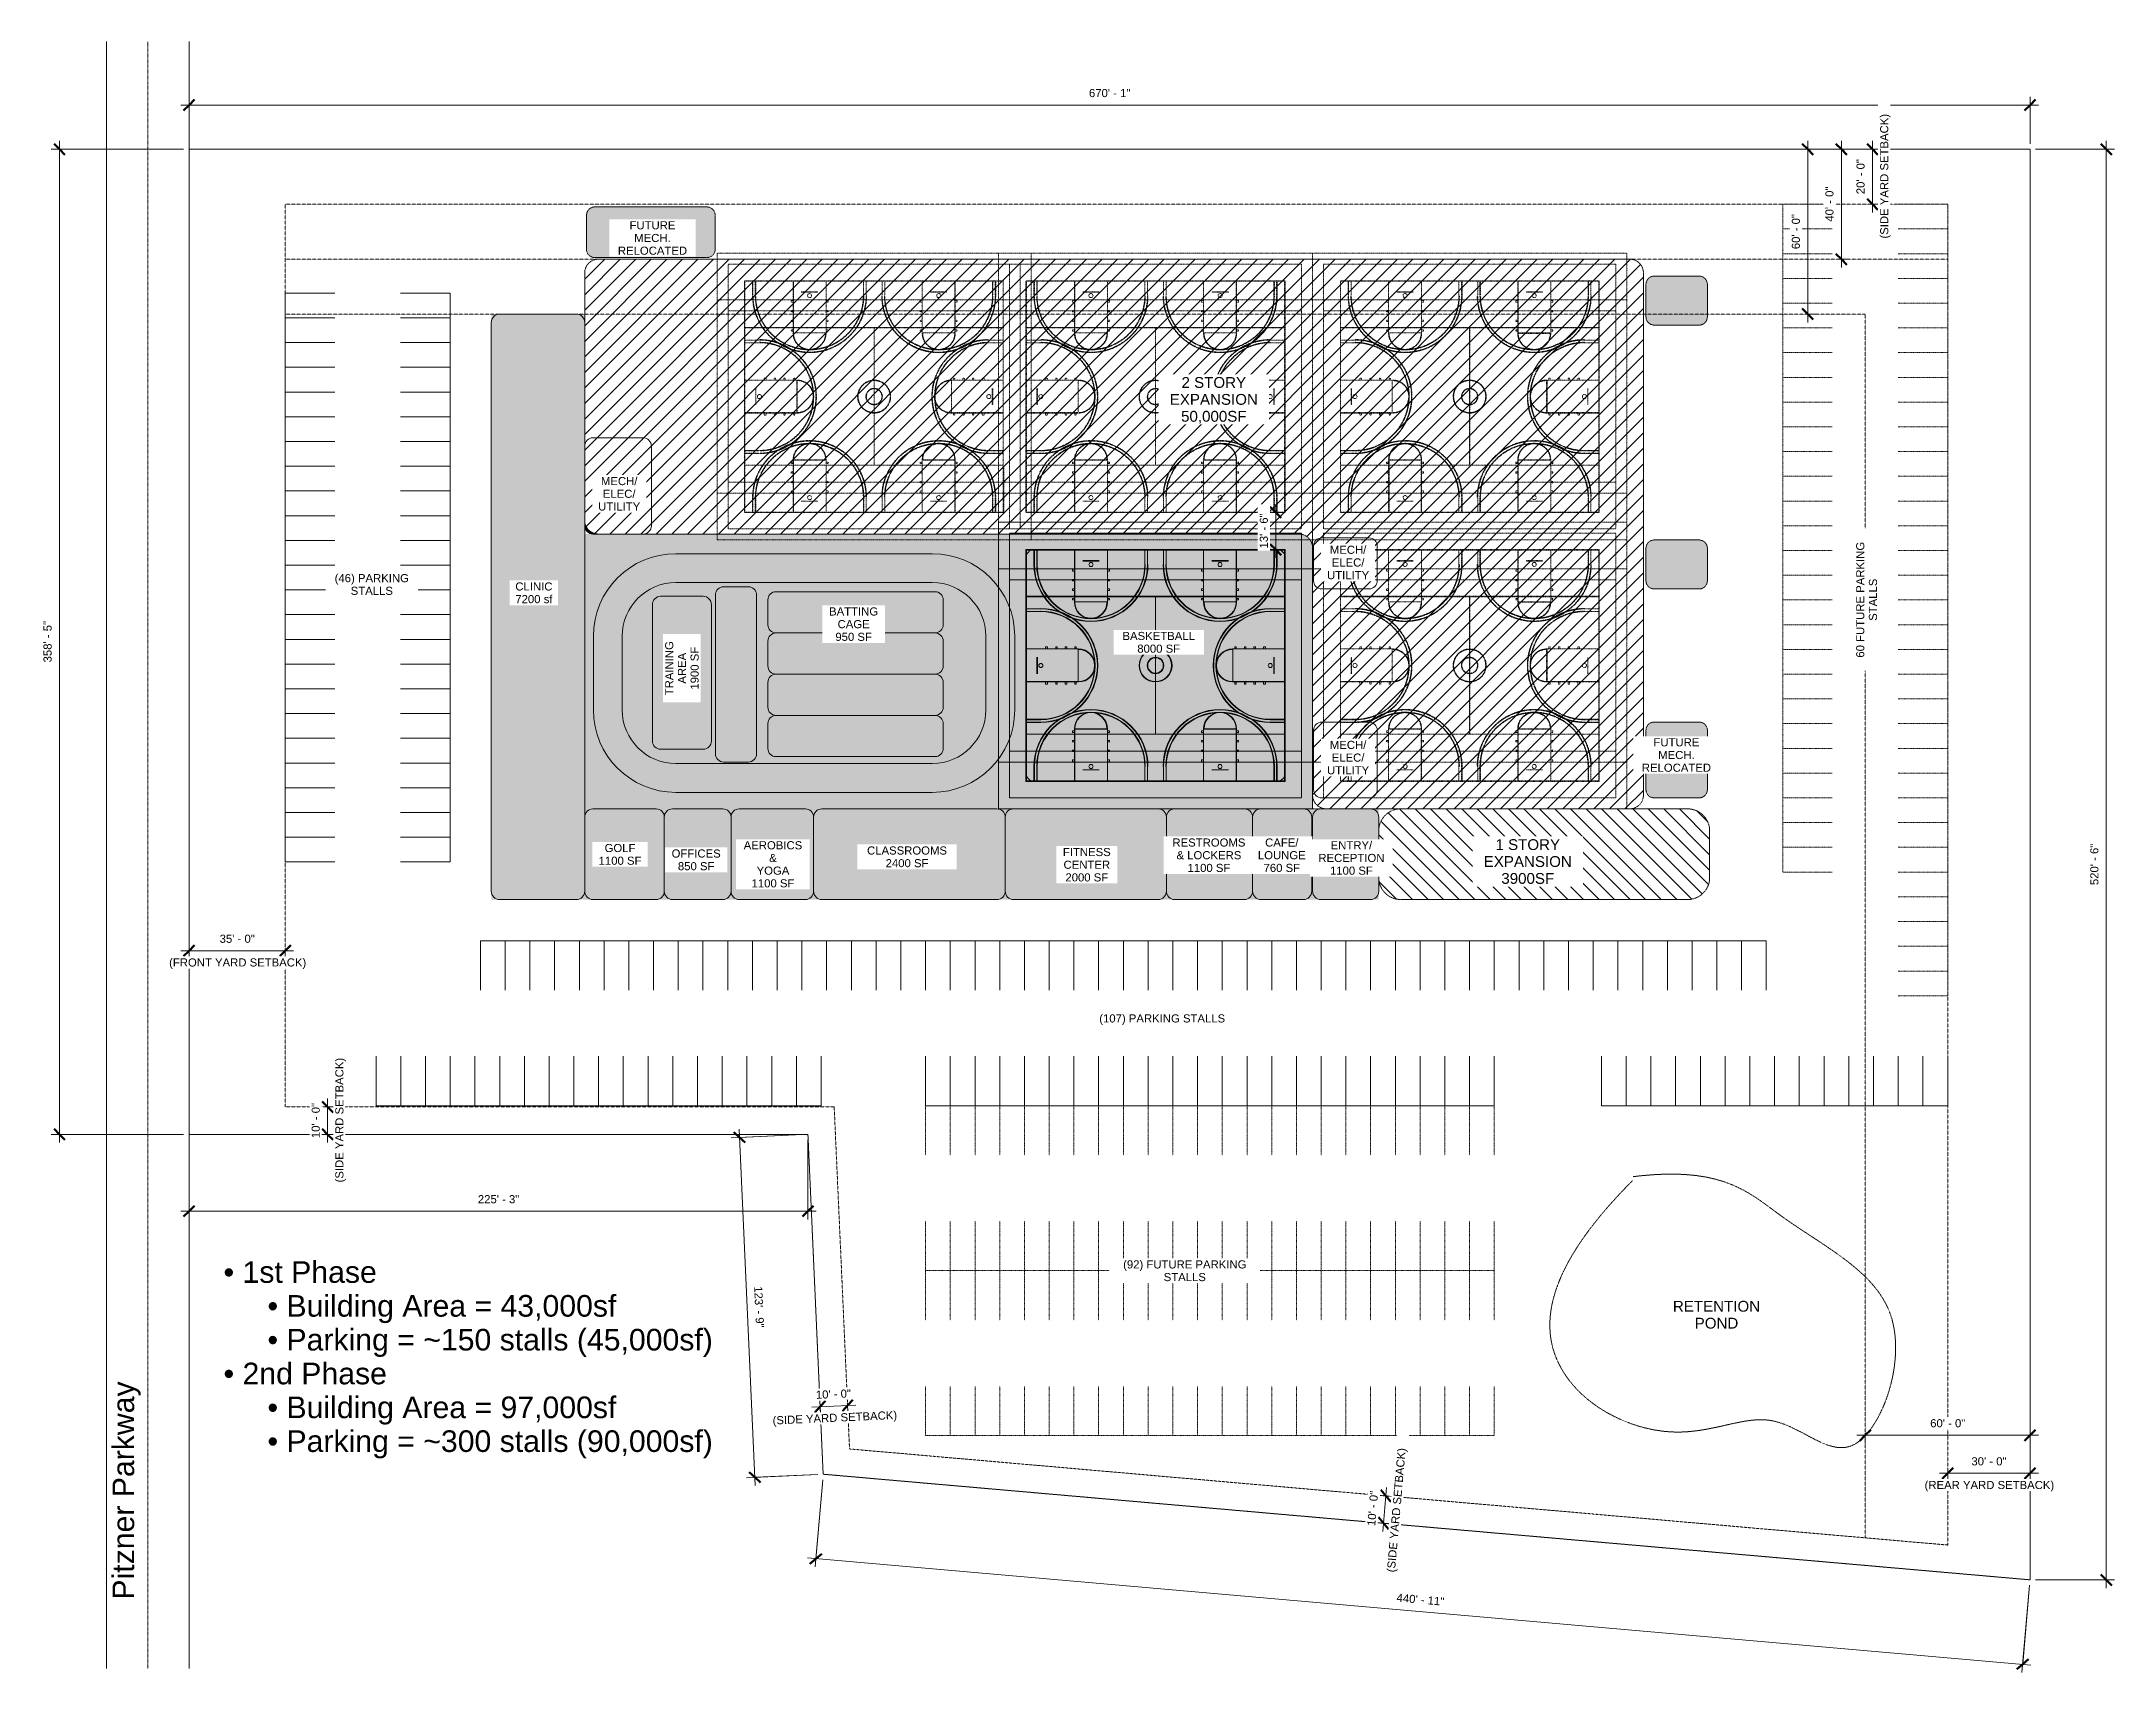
# Model space of a CAD drawing. Header units: inches. Extents: x 15868 to 47478, y -26121 to 7059.
# Drawn here: x 20424 to 29478, y -26121 to -19000 of the extents above; entities that cross this region are included whole.
import ezdxf

# ---------------------------------------------------------------- set-up
doc = ezdxf.new("R2010")
doc.units = ezdxf.units.IN
doc.header["$MEASUREMENT"] = 0
for name, pattern in [('Center', [1.25, 0.25, -0.1875, 0.625, -0.1875]), ('Center 1_4_', [0.53125, 0.25, -0.09375, 0.09375, -0.09375]), ('Dash 1_16_', [0.125, 0.0625, -0.0625]), ('Hidden', [0.28125, 0.1875, -0.09375]), ('Hidden 1_8_', [0.1875, 0.125, -0.0625])]:
    doc.linetypes.add(name, pattern=pattern)
for name, color, linetype, lineweight in [('A-ANNO-DIMS', 211, 'Continuous', 9), ('A-ANNO-DIMS-384', 211, 'Continuous', 9), ('A-DETL', 90, 'Continuous', 9), ('A-DETL-CNTR', 5, 'Center 1_4_', 9), ('A-DETL-GENF', 92, 'Continuous', 9), ('A-DETL-HDLN', 90, 'Hidden 1_8_', 9), ('A-DETL-MEDM', 33, 'Continuous', 9), ('A-DETL-WIDE', 214, 'Continuous', 15), ('G-ANNO-TEXT', 231, 'Continuous', 9), ('L-SITE', 91, 'Continuous', 9)]:
    doc.layers.add(name, color=color, linetype=linetype, lineweight=lineweight)
doc.styles.add('Arial', font='arial.ttf', dxfattribs={"height": 35.407186})
doc.styles.add('Arial_1', font='arial.ttf', dxfattribs={"height": 94.419162})
doc.styles.add('Arial_2', font='arial.ttf', dxfattribs={"height": 47.209581})
doc.dimstyles.new('Linear_-_3_32__Arial', dxfattribs={"dimscale": 12, "dimtxt": 36, "dimasz": 4, "dimexe": 3, "dimexo": 2, "dimgap": 2, "dimtad": 1, "dimdec": 0, "dimzin": 1, "dimdsep": 46, "dimlunit": 4, "dimtxsty": 'Arial', "dimblk1": 'OBLIQUE', "dimblk2": 'OBLIQUE', "dimsah": 1, "dimcen": 0.09, "dimdle": 3, "dimazin": 0, "dimtfac": 1, "dimtdec": 4, "dimtix": 1, "dimtmove": 0, "dimatfit": 3, "dimfxl": 1, "dimtvp": 1, "dimtfill": 1, "dimfrac": 2, "dimtolj": 1, "dimtzin": 0, "dimarcsym": 2})

msp = doc.modelspace()

# ---------------------------------------------------------------- texts
at = {"layer": 'G-ANNO-TEXT', "color": 7, "insert": (25318.5, -23247.4), "char_height": 35.407, "width": 654.48, "attachment_point": 2, "line_spacing_factor": 0.938532, "style": 'Arial', "bg_fill": 3, "box_fill_scale": 1.25, "bg_fill_color": 0, "bg_fill_transparency": 0}
msp.add_mtext('(107) PARKING STALLS', dxfattribs=at)
at = {"layer": 'G-ANNO-TEXT', "color": 7, "char_height": 94.419, "attachment_point": 1, "line_spacing_factor": 0.938532, "style": 'Arial_1'}
for s, insert, width in [('• 1st Phase', (21219.1, -24325.2), 786.148), ('• Building Area = 43,000sf', (21411.1, -24472.9), 1788.444), ('• Parking = ~150 stalls (45,000sf)', (21411.1, -24620.6), 2288.72), ('• 2nd Phase', (21219.1, -24768.3), 834.956), ('• Building Area = 97,000sf', (21411.1, -24916), 1788.444), ('• Parking = ~300 stalls (90,000sf)', (21411.1, -25063.6), 2288.72)]:
    msp.add_mtext(s, dxfattribs=dict(at, insert=insert, width=width))
at = {"layer": 'G-ANNO-TEXT', "color": 7, "insert": (20734.2, -25802.7), "char_height": 94.419, "width": 1126.656, "attachment_point": 1, "rotation": 90, "line_spacing_factor": 0.938532, "style": 'Arial_1'}
msp.add_mtext('Pitzner Parkway\\P', dxfattribs=at)

# ---------------------------------------------------------------- blocks, each defined once
blk = doc.blocks.new('Parking_Stall_Multiple - Parking_Stall_Multiple-312000-Level 1')
at = {"layer": 'L-SITE'}
for p, q in [((0, 0), (0, -108)), ((0, 0), (216, 0)), ((0, -108), (0, -216)), ((0, -108), (216, -108)), ((0, -108), (216, -108)), ((0, -216), (0, -324)), ((0, -216), (216, -216)), ((0, -216), (216, -216)), ((0, -324), (0, -432)), ((0, -324), (216, -324)), ((0, -324), (216, -324)), ((0, -432), (0, -540)), ((0, -432), (216, -432)), ((0, -432), (216, -432)), ((0, -540), (0, -648)), ((0, -540), (216, -540)), ((0, -540), (216, -540)), ((0, -648), (0, -756)), ((0, -648), (216, -648)), ((0, -648), (216, -648)), ((0, -756), (0, -864)), ((0, -756), (216, -756)), ((0, -756), (216, -756)), ((0, -864), (0, -972)), ((0, -864), (216, -864)), ((0, -864), (216, -864)), ((0, -972), (0, -1080)), ((0, -972), (216, -972)), ((0, -972), (216, -972)), ((0, -1080), (0, -1188)), ((0, -1080), (216, -1080)), ((0, -1080), (216, -1080)), ((0, -1188), (0, -1296)), ((0, -1188), (216, -1188)), ((0, -1188), (216, -1188)), ((0, -1296), (0, -1404)), ((0, -1296), (216, -1296)), ((0, -1296), (216, -1296)), ((0, -1404), (0, -1512)), ((0, -1404), (216, -1404)), ((0, -1404), (216, -1404)), ((0, -1512), (0, -1620)), ((0, -1512), (216, -1512)), ((0, -1512), (216, -1512)), ((0, -1620), (0, -1728)), ((0, -1620), (216, -1620)), ((0, -1620), (216, -1620)), ((0, -1728), (0, -1836)), ((0, -1728), (216, -1728)), ((0, -1728), (216, -1728)), ((0, -1836), (0, -1944)), ((0, -1836), (216, -1836)), ((0, -1836), (216, -1836)), ((0, -1944), (0, -2052)), ((0, -1944), (216, -1944)), ((0, -1944), (216, -1944)), ((0, -2052), (0, -2160)), ((0, -2052), (216, -2052)), ((0, -2052), (216, -2052)), ((0, -2160), (0, -2268)), ((0, -2160), (216, -2160)), ((0, -2160), (216, -2160)), ((0, -2268), (0, -2376)), ((0, -2268), (216, -2268)), ((0, -2268), (216, -2268)), ((0, -2376), (0, -2484)), ((0, -2376), (216, -2376)), ((0, -2376), (216, -2376)), ((0, -2484), (0, -2592)), ((0, -2484), (216, -2484)), ((0, -2484), (216, -2484)), ((0, -2592), (0, -2700)), ((0, -2592), (216, -2592)), ((0, -2592), (216, -2592)), ((0, -2700), (0, -2808)), ((0, -2700), (216, -2700)), ((0, -2700), (216, -2700)), ((0, -2808), (0, -2916)), ((0, -2808), (216, -2808)), ((0, -2808), (216, -2808)), ((0, -2916), (0, -3024)), ((0, -2916), (216, -2916)), ((0, -2916), (216, -2916)), ((0, -3024), (0, -3132)), ((0, -3024), (216, -3024)), ((0, -3024), (216, -3024)), ((0, -3132), (0, -3240)), ((0, -3132), (216, -3132)), ((0, -3132), (216, -3132)), ((0, -3240), (0, -3348)), ((0, -3240), (216, -3240)), ((0, -3240), (216, -3240)), ((0, -3348), (0, -3456)), ((0, -3348), (216, -3348)), ((0, -3348), (216, -3348)), ((0, -3456), (0, -3564)), ((0, -3456), (216, -3456)), ((0, -3456), (216, -3456)), ((0, -3564), (0, -3672)), ((0, -3564), (216, -3564)), ((0, -3564), (216, -3564)), ((0, -3672), (0, -3780)), ((0, -3672), (216, -3672)), ((0, -3672), (216, -3672)), ((0, -3780), (0, -3888)), ((0, -3780), (216, -3780)), ((0, -3780), (216, -3780)), ((0, -3888), (0, -3996)), ((0, -3888), (216, -3888)), ((0, -3888), (216, -3888)), ((0, -3996), (0, -4104)), ((0, -3996), (216, -3996)), ((0, -3996), (216, -3996)), ((0, -4104), (0, -4212)), ((0, -4104), (216, -4104)), ((0, -4104), (216, -4104)), ((0, -4212), (0, -4320)), ((0, -4212), (216, -4212)), ((0, -4212), (216, -4212)), ((0, -4320), (0, -4428)), ((0, -4320), (216, -4320)), ((0, -4320), (216, -4320)), ((0, -4428), (0, -4536)), ((0, -4428), (216, -4428)), ((0, -4428), (216, -4428)), ((0, -4536), (0, -4644)), ((0, -4536), (216, -4536)), ((0, -4536), (216, -4536)), ((0, -4644), (0, -4752)), ((0, -4644), (216, -4644)), ((0, -4644), (216, -4644)), ((0, -4752), (0, -4860)), ((0, -4752), (216, -4752)), ((0, -4752), (216, -4752)), ((0, -4860), (0, -4968)), ((0, -4860), (216, -4860)), ((0, -4860), (216, -4860)), ((0, -4968), (0, -5076)), ((0, -4968), (216, -4968)), ((0, -4968), (216, -4968)), ((0, -5076), (0, -5184)), ((0, -5076), (216, -5076)), ((0, -5076), (216, -5076)), ((0, -5184), (0, -5292)), ((0, -5184), (216, -5184)), ((0, -5184), (216, -5184)), ((0, -5292), (0, -5400)), ((0, -5292), (216, -5292)), ((0, -5292), (216, -5292)), ((0, -5400), (0, -5508)), ((0, -5400), (216, -5400)), ((0, -5400), (216, -5400)), ((0, -5508), (0, -5616)), ((0, -5508), (216, -5508)), ((0, -5508), (216, -5508)), ((0, -5616), (216, -5616))]:
    blk.add_line(p, q, dxfattribs=at)
blk = doc.blocks.new('Parking_Stall_Multiple - Parking_Stall_Multiple-312350-Level 1')
at = {"layer": 'L-SITE'}
for p, q in [((0, 1836), (0, 1944)), ((0, 1944), (216, 1944)), ((0, 1836), (216, 1836)), ((0, 1728), (0, 1836)), ((0, 1836), (216, 1836)), ((0, 1728), (216, 1728)), ((0, 1620), (0, 1728)), ((0, 1728), (216, 1728)), ((0, 1620), (216, 1620)), ((0, 1512), (0, 1620)), ((0, 1620), (216, 1620)), ((0, 1512), (216, 1512)), ((0, 1404), (0, 1512)), ((0, 1512), (216, 1512)), ((0, 1404), (216, 1404)), ((0, 1296), (0, 1404)), ((0, 1404), (216, 1404)), ((0, 1296), (216, 1296)), ((0, 1188), (0, 1296)), ((0, 1296), (216, 1296)), ((0, 1188), (216, 1188)), ((0, 1080), (0, 1188)), ((0, 1188), (216, 1188)), ((0, 1080), (216, 1080)), ((0, 972), (0, 1080)), ((0, 1080), (216, 1080)), ((0, 972), (216, 972)), ((0, 864), (0, 972)), ((0, 972), (216, 972)), ((0, 864), (216, 864)), ((0, 756), (0, 864)), ((0, 864), (216, 864)), ((0, 756), (216, 756)), ((0, 648), (0, 756)), ((0, 756), (216, 756)), ((0, 648), (216, 648)), ((0, 540), (0, 648)), ((0, 648), (216, 648)), ((0, 540), (216, 540)), ((0, 432), (0, 540)), ((0, 540), (216, 540)), ((0, 432), (216, 432)), ((0, 324), (0, 432)), ((0, 432), (216, 432)), ((0, 324), (216, 324)), ((0, 216), (0, 324)), ((0, 324), (216, 324)), ((0, 216), (216, 216)), ((0, 108), (0, 216)), ((0, 216), (216, 216)), ((0, 108), (216, 108)), ((0, 0), (0, 108)), ((0, 108), (216, 108)), ((0, 0), (216, 0))]:
    blk.add_line(p, q, dxfattribs=at)
blk = doc.blocks.new('Parking_Stall_Multiple - Parking_Stall_Multiple-306815-Level 1')
at = {"layer": 'L-SITE', "linetype": 'Dash 1_16_'}
for p, q in [((0, 0), (0, -108)), ((0, 0), (216, 0)), ((0, -108), (0, -216)), ((0, -108), (216, -108)), ((0, -108), (216, -108)), ((0, -216), (0, -324)), ((0, -216), (216, -216)), ((0, -216), (216, -216)), ((0, -324), (0, -432)), ((0, -324), (216, -324)), ((0, -324), (216, -324)), ((0, -432), (0, -540)), ((0, -432), (216, -432)), ((0, -432), (216, -432)), ((0, -540), (0, -648)), ((0, -540), (216, -540)), ((0, -540), (216, -540)), ((0, -648), (0, -756)), ((0, -648), (216, -648)), ((0, -648), (216, -648)), ((0, -756), (0, -864)), ((0, -756), (216, -756)), ((0, -756), (216, -756)), ((0, -864), (0, -972)), ((0, -864), (216, -864)), ((0, -864), (216, -864)), ((0, -972), (0, -1080)), ((0, -972), (216, -972)), ((0, -972), (216, -972)), ((0, -1080), (0, -1188)), ((0, -1080), (216, -1080)), ((0, -1080), (216, -1080)), ((0, -1188), (0, -1296)), ((0, -1188), (216, -1188)), ((0, -1188), (216, -1188)), ((0, -1296), (0, -1404)), ((0, -1296), (216, -1296)), ((0, -1296), (216, -1296)), ((0, -1404), (0, -1512)), ((0, -1404), (216, -1404)), ((0, -1404), (216, -1404)), ((0, -1512), (0, -1620)), ((0, -1512), (216, -1512)), ((0, -1512), (216, -1512)), ((0, -1620), (0, -1728)), ((0, -1620), (216, -1620)), ((0, -1620), (216, -1620)), ((0, -1728), (0, -1836)), ((0, -1728), (216, -1728)), ((0, -1728), (216, -1728)), ((0, -1836), (0, -1944)), ((0, -1836), (216, -1836)), ((0, -1836), (216, -1836)), ((0, -1944), (0, -2052)), ((0, -1944), (216, -1944)), ((0, -1944), (216, -1944)), ((0, -2052), (0, -2160)), ((0, -2052), (216, -2052)), ((0, -2052), (216, -2052)), ((0, -2160), (0, -2268)), ((0, -2160), (216, -2160)), ((0, -2160), (216, -2160)), ((0, -2268), (0, -2376)), ((0, -2268), (216, -2268)), ((0, -2268), (216, -2268)), ((0, -2376), (0, -2484)), ((0, -2376), (216, -2376)), ((0, -2376), (216, -2376)), ((0, -2484), (216, -2484))]:
    blk.add_line(p, q, dxfattribs=at)
blk = doc.blocks.new('Parking_Stall_Multiple - Parking_Stall_Multiple-306562-Level 1')
at = {"layer": 'L-SITE', "linetype": 'Dash 1_16_'}
for p, q in [((0, 2376), (0, 2484)), ((0, 2484), (216, 2484)), ((0, 2376), (216, 2376)), ((0, 2268), (0, 2376)), ((0, 2376), (216, 2376)), ((0, 2268), (216, 2268)), ((0, 2160), (0, 2268)), ((0, 2268), (216, 2268)), ((0, 2160), (216, 2160)), ((0, 2052), (0, 2160)), ((0, 2160), (216, 2160)), ((0, 2052), (216, 2052)), ((0, 1944), (0, 2052)), ((0, 2052), (216, 2052)), ((0, 1944), (216, 1944)), ((0, 1836), (0, 1944)), ((0, 1944), (216, 1944)), ((0, 1836), (216, 1836)), ((0, 1728), (0, 1836)), ((0, 1836), (216, 1836)), ((0, 1728), (216, 1728)), ((0, 1620), (0, 1728)), ((0, 1728), (216, 1728)), ((0, 1620), (216, 1620)), ((0, 1512), (0, 1620)), ((0, 1620), (216, 1620)), ((0, 1512), (216, 1512)), ((0, 1404), (0, 1512)), ((0, 1512), (216, 1512)), ((0, 1404), (216, 1404)), ((0, 1296), (0, 1404)), ((0, 1404), (216, 1404)), ((0, 1296), (216, 1296)), ((0, 1188), (0, 1296)), ((0, 1296), (216, 1296)), ((0, 1188), (216, 1188)), ((0, 1080), (0, 1188)), ((0, 1188), (216, 1188)), ((0, 1080), (216, 1080)), ((0, 972), (0, 1080)), ((0, 1080), (216, 1080)), ((0, 972), (216, 972)), ((0, 864), (0, 972)), ((0, 972), (216, 972)), ((0, 864), (216, 864)), ((0, 756), (0, 864)), ((0, 864), (216, 864)), ((0, 756), (216, 756)), ((0, 648), (0, 756)), ((0, 756), (216, 756)), ((0, 648), (216, 648)), ((0, 540), (0, 648)), ((0, 648), (216, 648)), ((0, 540), (216, 540)), ((0, 432), (0, 540)), ((0, 540), (216, 540)), ((0, 432), (216, 432)), ((0, 324), (0, 432)), ((0, 432), (216, 432)), ((0, 324), (216, 324)), ((0, 216), (0, 324)), ((0, 324), (216, 324)), ((0, 216), (216, 216)), ((0, 108), (0, 216)), ((0, 216), (216, 216)), ((0, 108), (216, 108)), ((0, 0), (0, 108)), ((0, 108), (216, 108)), ((0, 0), (216, 0))]:
    blk.add_line(p, q, dxfattribs=at)
blk = doc.blocks.new('Parking_Stall_Multiple - Parking_Stall_Multiple-365141-Level 1')
at = {"layer": 'L-SITE', "linetype": 'Dash 1_16_'}
for p, q in [((0, 0), (0, -108)), ((0, 0), (216, 0)), ((0, -108), (0, -216)), ((0, -108), (216, -108)), ((0, -108), (216, -108)), ((0, -216), (0, -324)), ((0, -216), (216, -216)), ((0, -216), (216, -216)), ((0, -324), (0, -432)), ((0, -324), (216, -324)), ((0, -324), (216, -324)), ((0, -432), (0, -540)), ((0, -432), (216, -432)), ((0, -432), (216, -432)), ((0, -540), (0, -648)), ((0, -540), (216, -540)), ((0, -540), (216, -540)), ((0, -648), (0, -756)), ((0, -648), (216, -648)), ((0, -648), (216, -648)), ((0, -756), (0, -864)), ((0, -756), (216, -756)), ((0, -756), (216, -756)), ((0, -864), (0, -972)), ((0, -864), (216, -864)), ((0, -864), (216, -864)), ((0, -972), (0, -1080)), ((0, -972), (216, -972)), ((0, -972), (216, -972)), ((0, -1080), (0, -1188)), ((0, -1080), (216, -1080)), ((0, -1080), (216, -1080)), ((0, -1188), (0, -1296)), ((0, -1188), (216, -1188)), ((0, -1188), (216, -1188)), ((0, -1296), (0, -1404)), ((0, -1296), (216, -1296)), ((0, -1296), (216, -1296)), ((0, -1404), (0, -1512)), ((0, -1404), (216, -1404)), ((0, -1404), (216, -1404)), ((0, -1512), (0, -1620)), ((0, -1512), (216, -1512)), ((0, -1512), (216, -1512)), ((0, -1620), (0, -1728)), ((0, -1620), (216, -1620)), ((0, -1620), (216, -1620)), ((0, -1728), (0, -1836)), ((0, -1728), (216, -1728)), ((0, -1728), (216, -1728)), ((0, -1836), (0, -1944)), ((0, -1836), (216, -1836)), ((0, -1836), (216, -1836)), ((0, -1944), (0, -2052)), ((0, -1944), (216, -1944)), ((0, -1944), (216, -1944)), ((0, -2052), (0, -2160)), ((0, -2052), (216, -2052)), ((0, -2052), (216, -2052)), ((0, -2160), (0, -2268)), ((0, -2160), (216, -2160)), ((0, -2160), (216, -2160)), ((0, -2268), (0, -2376)), ((0, -2268), (216, -2268)), ((0, -2268), (216, -2268)), ((0, -2376), (0, -2484)), ((0, -2376), (216, -2376)), ((0, -2376), (216, -2376)), ((0, -2484), (0, -2592)), ((0, -2484), (216, -2484)), ((0, -2484), (216, -2484)), ((0, -2592), (0, -2700)), ((0, -2592), (216, -2592)), ((0, -2592), (216, -2592)), ((0, -2700), (0, -2808)), ((0, -2700), (216, -2700)), ((0, -2700), (216, -2700)), ((0, -2808), (0, -2916)), ((0, -2808), (216, -2808)), ((0, -2808), (216, -2808)), ((0, -2916), (216, -2916))]:
    blk.add_line(p, q, dxfattribs=at)
blk = doc.blocks.new('Parking_Stall_Multiple - Parking_Stall_Multiple-364940-Level 1')
at = {"layer": 'L-SITE', "linetype": 'Dash 1_16_'}
for p, q in [((0, 3348), (0, 3456)), ((0, 3456), (216, 3456)), ((0, 3348), (216, 3348)), ((0, 3240), (0, 3348)), ((0, 3348), (216, 3348)), ((0, 3240), (216, 3240)), ((0, 3132), (0, 3240)), ((0, 3240), (216, 3240)), ((0, 3132), (216, 3132)), ((0, 3024), (0, 3132)), ((0, 3132), (216, 3132)), ((0, 3024), (216, 3024)), ((0, 2916), (0, 3024)), ((0, 3024), (216, 3024)), ((0, 2916), (216, 2916)), ((0, 2808), (0, 2916)), ((0, 2916), (216, 2916)), ((0, 2808), (216, 2808)), ((0, 2700), (0, 2808)), ((0, 2808), (216, 2808)), ((0, 2700), (216, 2700)), ((0, 2592), (0, 2700)), ((0, 2700), (216, 2700)), ((0, 2592), (216, 2592)), ((0, 2484), (0, 2592)), ((0, 2592), (216, 2592)), ((0, 2484), (216, 2484)), ((0, 2376), (0, 2484)), ((0, 2484), (216, 2484)), ((0, 2376), (216, 2376)), ((0, 2268), (0, 2376)), ((0, 2376), (216, 2376)), ((0, 2268), (216, 2268)), ((0, 2160), (0, 2268)), ((0, 2268), (216, 2268)), ((0, 2160), (216, 2160)), ((0, 2052), (0, 2160)), ((0, 2160), (216, 2160)), ((0, 2052), (216, 2052)), ((0, 1944), (0, 2052)), ((0, 2052), (216, 2052)), ((0, 1944), (216, 1944)), ((0, 1836), (0, 1944)), ((0, 1944), (216, 1944)), ((0, 1836), (216, 1836)), ((0, 1728), (0, 1836)), ((0, 1836), (216, 1836)), ((0, 1728), (216, 1728)), ((0, 1620), (0, 1728)), ((0, 1728), (216, 1728)), ((0, 1620), (216, 1620)), ((0, 1512), (0, 1620)), ((0, 1620), (216, 1620)), ((0, 1512), (216, 1512)), ((0, 1404), (0, 1512)), ((0, 1512), (216, 1512)), ((0, 1404), (216, 1404)), ((0, 1296), (0, 1404)), ((0, 1404), (216, 1404)), ((0, 1296), (216, 1296)), ((0, 1188), (0, 1296)), ((0, 1296), (216, 1296)), ((0, 1188), (216, 1188)), ((0, 1080), (0, 1188)), ((0, 1188), (216, 1188)), ((0, 1080), (216, 1080)), ((0, 972), (0, 1080)), ((0, 1080), (216, 1080)), ((0, 972), (216, 972)), ((0, 864), (0, 972)), ((0, 972), (216, 972)), ((0, 864), (216, 864)), ((0, 756), (0, 864)), ((0, 864), (216, 864)), ((0, 756), (216, 756)), ((0, 648), (0, 756)), ((0, 756), (216, 756)), ((0, 648), (216, 648)), ((0, 540), (0, 648)), ((0, 648), (216, 648)), ((0, 540), (216, 540)), ((0, 432), (0, 540)), ((0, 540), (216, 540)), ((0, 432), (216, 432)), ((0, 324), (0, 432)), ((0, 432), (216, 432)), ((0, 324), (216, 324)), ((0, 216), (0, 324)), ((0, 324), (216, 324)), ((0, 216), (216, 216)), ((0, 108), (0, 216)), ((0, 216), (216, 216)), ((0, 108), (216, 108)), ((0, 0), (0, 108)), ((0, 108), (216, 108)), ((0, 0), (216, 0))]:
    blk.add_line(p, q, dxfattribs=at)
blk = doc.blocks.new('Parking_Stall_Multiple - Parking_Stall_Multiple-V1-Level 1')
at = {"layer": 'L-SITE'}
for p, q in [((0, 0), (0, -108)), ((0, 0), (216, 0)), ((0, -108), (0, -216)), ((0, -108), (216, -108)), ((0, -108), (216, -108)), ((0, -216), (0, -324)), ((0, -216), (216, -216)), ((0, -216), (216, -216)), ((0, -324), (0, -432)), ((0, -324), (216, -324)), ((0, -324), (216, -324)), ((0, -432), (0, -540)), ((0, -432), (216, -432)), ((0, -432), (216, -432)), ((0, -540), (0, -648)), ((0, -540), (216, -540)), ((0, -540), (216, -540)), ((0, -648), (0, -756)), ((0, -648), (216, -648)), ((0, -648), (216, -648)), ((0, -756), (0, -864)), ((0, -756), (216, -756)), ((0, -756), (216, -756)), ((0, -864), (0, -972)), ((0, -864), (216, -864)), ((0, -864), (216, -864)), ((0, -972), (0, -1080)), ((0, -972), (216, -972)), ((0, -972), (216, -972)), ((0, -1080), (0, -1188)), ((0, -1080), (216, -1080)), ((0, -1080), (216, -1080)), ((0, -1188), (0, -1296)), ((0, -1188), (216, -1188)), ((0, -1188), (216, -1188)), ((0, -1296), (0, -1404)), ((0, -1296), (216, -1296)), ((0, -1296), (216, -1296)), ((0, -1404), (0, -1512)), ((0, -1404), (216, -1404)), ((0, -1404), (216, -1404)), ((0, -1512), (0, -1620)), ((0, -1512), (216, -1512)), ((0, -1512), (216, -1512)), ((0, -1620), (0, -1728)), ((0, -1620), (216, -1620)), ((0, -1620), (216, -1620)), ((0, -1728), (0, -1836)), ((0, -1728), (216, -1728)), ((0, -1728), (216, -1728)), ((0, -1836), (0, -1944)), ((0, -1836), (216, -1836)), ((0, -1836), (216, -1836)), ((0, -1944), (0, -2052)), ((0, -1944), (216, -1944)), ((0, -1944), (216, -1944)), ((0, -2052), (0, -2160)), ((0, -2052), (216, -2052)), ((0, -2052), (216, -2052)), ((0, -2160), (0, -2268)), ((0, -2160), (216, -2160)), ((0, -2160), (216, -2160)), ((0, -2268), (0, -2376)), ((0, -2268), (216, -2268)), ((0, -2268), (216, -2268)), ((0, -2376), (0, -2484)), ((0, -2376), (216, -2376)), ((0, -2376), (216, -2376)), ((0, -2484), (216, -2484))]:
    blk.add_line(p, q, dxfattribs=at)
blk = doc.blocks.new('Parking_Stall_Multiple - Parking_Stall_Multiple-V2-Level 1')
at = {"layer": 'L-SITE'}
for p, q in [((0, 2376), (0, 2484)), ((0, 2484), (216, 2484)), ((0, 2376), (216, 2376)), ((0, 2268), (0, 2376)), ((0, 2376), (216, 2376)), ((0, 2268), (216, 2268)), ((0, 2160), (0, 2268)), ((0, 2268), (216, 2268)), ((0, 2160), (216, 2160)), ((0, 2052), (0, 2160)), ((0, 2160), (216, 2160)), ((0, 2052), (216, 2052)), ((0, 1944), (0, 2052)), ((0, 2052), (216, 2052)), ((0, 1944), (216, 1944)), ((0, 1836), (0, 1944)), ((0, 1944), (216, 1944)), ((0, 1836), (216, 1836)), ((0, 1728), (0, 1836)), ((0, 1836), (216, 1836)), ((0, 1728), (216, 1728)), ((0, 1620), (0, 1728)), ((0, 1728), (216, 1728)), ((0, 1620), (216, 1620)), ((0, 1512), (0, 1620)), ((0, 1620), (216, 1620)), ((0, 1512), (216, 1512)), ((0, 1404), (0, 1512)), ((0, 1512), (216, 1512)), ((0, 1404), (216, 1404)), ((0, 1296), (0, 1404)), ((0, 1404), (216, 1404)), ((0, 1296), (216, 1296)), ((0, 1188), (0, 1296)), ((0, 1296), (216, 1296)), ((0, 1188), (216, 1188)), ((0, 1080), (0, 1188)), ((0, 1188), (216, 1188)), ((0, 1080), (216, 1080)), ((0, 972), (0, 1080)), ((0, 1080), (216, 1080)), ((0, 972), (216, 972)), ((0, 864), (0, 972)), ((0, 972), (216, 972)), ((0, 864), (216, 864)), ((0, 756), (0, 864)), ((0, 864), (216, 864)), ((0, 756), (216, 756)), ((0, 648), (0, 756)), ((0, 756), (216, 756)), ((0, 648), (216, 648)), ((0, 540), (0, 648)), ((0, 648), (216, 648)), ((0, 540), (216, 540)), ((0, 432), (0, 540)), ((0, 540), (216, 540)), ((0, 432), (216, 432)), ((0, 324), (0, 432)), ((0, 432), (216, 432)), ((0, 324), (216, 324)), ((0, 216), (0, 324)), ((0, 324), (216, 324)), ((0, 216), (216, 216)), ((0, 108), (0, 216)), ((0, 216), (216, 216)), ((0, 108), (216, 108)), ((0, 0), (0, 108)), ((0, 108), (216, 108)), ((0, 0), (216, 0))]:
    blk.add_line(p, q, dxfattribs=at)
blk = doc.blocks.new('Parking_Stall_Multiple - Parking_Stall_Multiple-312587-Level 1')
at = {"layer": 'L-SITE'}
for p, q in [((0, 1404), (0, 1512)), ((0, 1512), (216, 1512)), ((0, 1404), (216, 1404)), ((0, 1296), (0, 1404)), ((0, 1404), (216, 1404)), ((0, 1296), (216, 1296)), ((0, 1188), (0, 1296)), ((0, 1296), (216, 1296)), ((0, 1188), (216, 1188)), ((0, 1080), (0, 1188)), ((0, 1188), (216, 1188)), ((0, 1080), (216, 1080)), ((0, 972), (0, 1080)), ((0, 1080), (216, 1080)), ((0, 972), (216, 972)), ((0, 864), (0, 972)), ((0, 972), (216, 972)), ((0, 864), (216, 864)), ((0, 756), (0, 864)), ((0, 864), (216, 864)), ((0, 756), (216, 756)), ((0, 648), (0, 756)), ((0, 756), (216, 756)), ((0, 648), (216, 648)), ((0, 540), (0, 648)), ((0, 648), (216, 648)), ((0, 540), (216, 540)), ((0, 432), (0, 540)), ((0, 540), (216, 540)), ((0, 432), (216, 432)), ((0, 324), (0, 432)), ((0, 432), (216, 432)), ((0, 324), (216, 324)), ((0, 216), (0, 324)), ((0, 324), (216, 324)), ((0, 216), (216, 216)), ((0, 108), (0, 216)), ((0, 216), (216, 216)), ((0, 108), (216, 108)), ((0, 0), (0, 108)), ((0, 108), (216, 108)), ((0, 0), (216, 0))]:
    blk.add_line(p, q, dxfattribs=at)
blk = doc.blocks.new('DIMBLOCK1-Level 1')
at = {"layer": 'A-ANNO-DIMS-384', "lineweight": 50}
for p, q in [((29441.8, -19470.1), (29417.8, -19446.1)), ((29441.8, -19470.1), (29465.8, -19494.1)), ((29441.8, -25716.4), (29417.8, -25692.4)), ((29441.8, -25716.4), (29465.8, -25740.4))]:
    blk.add_line(p, q, dxfattribs=at)
at = {"layer": 'A-ANNO-DIMS-384'}
for p, q in [((29441.8, -19434.1), (29441.8, -25752.4)), ((29133, -19470.1), (29477.8, -19470.1)), ((29441.8, -19470.1), (29133, -19470.1)), ((29133, -25716.4), (29477.8, -25716.4)), ((29441.8, -25716.4), (29133, -25716.4))]:
    blk.add_line(p, q, dxfattribs=at)
at = {"layer": 'A-ANNO-DIMS-384', "color": 0, "insert": (29371.9, -22683.2), "char_height": 35.41, "width": 216, "attachment_point": 1, "rotation": 90, "line_spacing_factor": 0.938532, "style": 'Arial', "bg_fill": 3, "box_fill_scale": 1.25, "bg_fill_color": 0, "bg_fill_transparency": 0}
blk.add_mtext('520\' - 6"', dxfattribs=at)
blk = doc.blocks.new('_Oblique')
at = {"color": 0, "linetype": 'ByBlock', "lineweight": -2}
blk.add_line((-0.5, -0.5), (0.5, 0.5), dxfattribs=at)
blk = doc.blocks.new('DIMBLOCK2-Level 1')
at = {"layer": 'A-ANNO-DIMS-384'}
for p, q in [((23835.8, -25279.2), (23802.4, -25659.9)), ((23805.6, -25624.1), (23835.8, -25279.2)), ((23769.7, -25620.9), (29112.6, -26088.4)), ((29106.9, -25740.3), (29073.6, -26121.1)), ((29076.7, -26085.2), (29106.9, -25740.3))]:
    blk.add_line(p, q, dxfattribs=at)
at = {"layer": 'A-ANNO-DIMS-384', "lineweight": 50}
for p, q in [((23805.6, -25624.1), (23831.6, -25602.2)), ((23805.6, -25624.1), (23779.6, -25645.9)), ((29076.7, -26085.2), (29102.7, -26063.4)), ((29076.7, -26085.2), (29050.7, -26107))]:
    blk.add_line(p, q, dxfattribs=at)
at = {"layer": 'A-ANNO-DIMS-384', "color": 0, "insert": (26344.1, -25775.9), "char_height": 35.41, "width": 248.566, "attachment_point": 1, "rotation": 355, "line_spacing_factor": 0.938532, "style": 'Arial', "bg_fill": 3, "box_fill_scale": 1.25, "bg_fill_color": 0, "bg_fill_transparency": 0}
blk.add_mtext('440\' - 11"', dxfattribs=at)
blk = doc.blocks.new('DIMBLOCK3-Level 1')
at = {"layer": 'A-ANNO-DIMS-384'}
for p, q in [((21032.4, -19277.2), (29145, -19277.2)), ((21068.4, -19446.1), (21068.4, -19241.2)), ((21068.4, -19277.2), (21068.4, -19446.1)), ((29109, -19446.1), (29109, -19241.2)), ((29109, -19277.2), (29109, -19446.1))]:
    blk.add_line(p, q, dxfattribs=at)
at = {"layer": 'A-ANNO-DIMS-384', "lineweight": 50}
for p, q in [((21068.4, -19277.2), (21044.4, -19301.2)), ((21068.4, -19277.2), (21092.4, -19253.2)), ((29109, -19277.2), (29085, -19301.2)), ((29109, -19277.2), (29133, -19253.2))]:
    blk.add_line(p, q, dxfattribs=at)
at = {"layer": 'A-ANNO-DIMS-384', "color": 0, "insert": (24998.7, -19207.2), "char_height": 35.41, "width": 216, "attachment_point": 1, "line_spacing_factor": 0.938532, "style": 'Arial', "bg_fill": 3, "box_fill_scale": 1.25, "bg_fill_color": 0, "bg_fill_transparency": 0}
blk.add_mtext('670\' - 1"', dxfattribs=at)
blk = doc.blocks.new('DIMBLOCK4-Level 1')
at = {"layer": 'A-ANNO-DIMS-384', "lineweight": 50}
for p, q in [((28138.2, -19470.1), (28114.2, -19446.1)), ((28138.2, -19470.1), (28162.2, -19494.1)), ((28138.2, -20190.1), (28114.2, -20166.1)), ((28138.2, -20190.1), (28162.2, -20214.1))]:
    blk.add_line(p, q, dxfattribs=at)
at = {"layer": 'A-ANNO-DIMS-384'}
for p, q in [((28138.2, -20226.1), (28138.2, -19434.1)), ((28128.2, -19470.1), (28174.2, -19470.1)), ((28138.2, -19470.1), (28128.2, -19470.1)), ((28128.2, -20190.1), (28174.2, -20190.1)), ((28138.2, -20190.1), (28128.2, -20190.1))]:
    blk.add_line(p, q, dxfattribs=at)
at = {"layer": 'A-ANNO-DIMS-384', "color": 0, "insert": (28068.2, -19906.5), "char_height": 35.41, "width": 183.434, "attachment_point": 1, "rotation": 90, "line_spacing_factor": 0.938532, "style": 'Arial', "bg_fill": 3, "box_fill_scale": 1.25, "bg_fill_color": 0, "bg_fill_transparency": 0}
blk.add_mtext('60\' - 0"', dxfattribs=at)
blk = doc.blocks.new('DIMBLOCK5-Level 1')
at = {"layer": 'A-ANNO-DIMS-384', "lineweight": 50}
for p, q in [((25814.4, -21056.1), (25790.4, -21032.1)), ((25814.4, -21056.1), (25838.4, -21080.1)), ((25814.4, -21218.1), (25790.4, -21194.1)), ((25814.4, -21218.1), (25838.4, -21242.1))]:
    blk.add_line(p, q, dxfattribs=at)
at = {"layer": 'A-ANNO-DIMS-384'}
for p, q in [((25804.5, -21056.1), (25850.4, -21056.1)), ((25814.4, -21056.1), (25804.5, -21056.1)), ((25814.4, -21254.1), (25814.4, -21020.1)), ((25804.5, -21218.1), (25850.4, -21218.1)), ((25814.4, -21218.1), (25804.5, -21218.1))]:
    blk.add_line(p, q, dxfattribs=at)
at = {"layer": 'A-ANNO-DIMS-384', "color": 0, "insert": (25744.5, -21213.5), "char_height": 35.41, "width": 183.434, "attachment_point": 1, "rotation": 90, "line_spacing_factor": 0.938532, "style": 'Arial', "bg_fill": 3, "box_fill_scale": 1.25, "bg_fill_color": 0, "bg_fill_transparency": 0}
blk.add_mtext('13\' - 6"', dxfattribs=at)
blk = doc.blocks.new('DIMBLOCK6-Level 1')
at = {"layer": 'A-ANNO-DIMS-384', "lineweight": 50}
for p, q in [((20502.6, -19470.1), (20478.6, -19446.1)), ((20502.6, -19470.1), (20526.6, -19494.1)), ((20502.6, -23771.3), (20478.6, -23747.3)), ((20502.6, -23771.3), (20526.6, -23795.3))]:
    blk.add_line(p, q, dxfattribs=at)
at = {"layer": 'A-ANNO-DIMS-384'}
for p, q in [((20502.6, -19434.1), (20502.6, -23807.3)), ((21044.4, -19470.1), (20466.6, -19470.1)), ((20502.6, -19470.1), (21044.4, -19470.1)), ((21044.4, -23771.3), (20466.6, -23771.3)), ((20502.6, -23771.3), (21044.4, -23771.3))]:
    blk.add_line(p, q, dxfattribs=at)
at = {"layer": 'A-ANNO-DIMS-384', "color": 0, "insert": (20432.7, -21710.7), "char_height": 35.41, "width": 216, "attachment_point": 1, "rotation": 90, "line_spacing_factor": 0.938532, "style": 'Arial', "bg_fill": 3, "box_fill_scale": 1.25, "bg_fill_color": 0, "bg_fill_transparency": 0}
blk.add_mtext('358\' - 5"', dxfattribs=at)
blk = doc.blocks.new('DIMBLOCK7-Level 1')
at = {"layer": 'A-ANNO-DIMS-384'}
for p, q in [((21068.4, -23795.3), (21068.4, -24142.7)), ((21068.4, -24106.7), (21068.4, -23795.3)), ((23771.3, -23795.3), (23771.3, -24142.7)), ((23771.3, -24106.7), (23771.3, -23795.3)), ((21032.4, -24106.7), (23807.3, -24106.7))]:
    blk.add_line(p, q, dxfattribs=at)
at = {"layer": 'A-ANNO-DIMS-384', "lineweight": 50}
for p, q in [((21068.4, -24106.7), (21092.4, -24082.7)), ((23771.3, -24106.7), (23795.3, -24082.7)), ((21068.4, -24106.7), (21044.4, -24130.7)), ((23771.3, -24106.7), (23747.3, -24130.7))]:
    blk.add_line(p, q, dxfattribs=at)
at = {"layer": 'A-ANNO-DIMS-384', "color": 0, "insert": (22329.8, -24036.7), "char_height": 35.41, "width": 216, "attachment_point": 1, "line_spacing_factor": 0.938532, "style": 'Arial', "bg_fill": 3, "box_fill_scale": 1.25, "bg_fill_color": 0, "bg_fill_transparency": 0}
blk.add_mtext('225\' - 3"', dxfattribs=at)
blk = doc.blocks.new('DIMBLOCK8-Level 1')
at = {"layer": 'A-ANNO-DIMS-384'}
for p, q in [((23747.3, -23772.4), (23436.7, -23786.3)), ((23471, -23748.8), (23540.8, -25304.6)), ((23472.7, -23784.7), (23747.3, -23772.4)), ((23813.9, -25256.3), (23503.3, -25270.3)), ((23539.2, -25268.6), (23813.9, -25256.3))]:
    blk.add_line(p, q, dxfattribs=at)
at = {"layer": 'A-ANNO-DIMS-384', "lineweight": 50}
for p, q in [((23472.7, -23784.7), (23447.6, -23761.8)), ((23472.7, -23784.7), (23497.7, -23807.6)), ((23539.2, -25268.6), (23514.2, -25245.7)), ((23539.2, -25268.6), (23564.3, -25291.5))]:
    blk.add_line(p, q, dxfattribs=at)
at = {"layer": 'A-ANNO-DIMS-384', "color": 0, "insert": (23571.8, -24433.6), "char_height": 35.41, "width": 216, "attachment_point": 1, "rotation": 272.56882, "line_spacing_factor": 0.938532, "style": 'Arial', "bg_fill": 3, "box_fill_scale": 1.25, "bg_fill_color": 0, "bg_fill_transparency": 0}
blk.add_mtext('123\' - 9"', dxfattribs=at)
blk = doc.blocks.new('DIMBLOCK9-Level 1')
at = {"layer": 'A-ANNO-DIMS-384'}
for p, q in [((21032.4, -22969.5), (21524.4, -22969.5)), ((21068.4, -22959.6), (21068.4, -23005.5)), ((21068.4, -22969.5), (21068.4, -22959.6)), ((21488.4, -22959.6), (21488.4, -23005.5)), ((21488.4, -22969.5), (21488.4, -22959.6))]:
    blk.add_line(p, q, dxfattribs=at)
at = {"layer": 'A-ANNO-DIMS-384', "lineweight": 50}
for p, q in [((21068.4, -22969.5), (21044.4, -22993.5)), ((21068.4, -22969.5), (21092.4, -22945.5)), ((21488.4, -22969.5), (21464.4, -22993.5)), ((21488.4, -22969.5), (21512.4, -22945.5))]:
    blk.add_line(p, q, dxfattribs=at)
at = {"layer": 'A-ANNO-DIMS-384', "color": 0, "attachment_point": 1, "line_spacing_factor": 0.938532, "style": 'Arial', "bg_fill": 3, "box_fill_scale": 1.25, "bg_fill_color": 0, "bg_fill_transparency": 0}
for s, insert, char_height, width in [('35\' - 0"', (21202, -22899.6), 35.41, 183.434), ('(FRONT YARD SETBACK)', (20981.3, -23003), 35.407, 713.132)]:
    blk.add_mtext(s, dxfattribs=dict(at, insert=insert, char_height=char_height, width=width))
blk = doc.blocks.new('DIMBLOCK10-Level 1')
at = {"layer": 'A-ANNO-DIMS-384', "lineweight": 50}
for p, q in [((28284.9, -19470.1), (28260.9, -19446.1)), ((28284.9, -19470.1), (28308.9, -19494.1)), ((28284.9, -19950.1), (28260.9, -19926.1)), ((28284.9, -19950.1), (28308.9, -19974.1))]:
    blk.add_line(p, q, dxfattribs=at)
at = {"layer": 'A-ANNO-DIMS-384'}
for p, q in [((28284.9, -19986.1), (28284.9, -19434.1)), ((28275, -19470.1), (28320.9, -19470.1)), ((28284.9, -19470.1), (28275, -19470.1)), ((28275, -19950.1), (28320.9, -19950.1)), ((28284.9, -19950.1), (28275, -19950.1))]:
    blk.add_line(p, q, dxfattribs=at)
at = {"layer": 'A-ANNO-DIMS-384', "color": 0, "insert": (28215, -19786.5), "char_height": 35.41, "width": 183.434, "attachment_point": 1, "rotation": 90, "line_spacing_factor": 0.938532, "style": 'Arial', "bg_fill": 3, "box_fill_scale": 1.25, "bg_fill_color": 0, "bg_fill_transparency": 0}
blk.add_mtext('40\' - 0"', dxfattribs=at)
blk = doc.blocks.new('DIMBLOCK20-Level 1')
at = {"layer": 'A-ANNO-DIMS-384'}
for p, q in [((26305, -25350.6), (26259.2, -25346.6)), ((26298.2, -25313.9), (26281.5, -25505.2)), ((26295.1, -25349.8), (26305, -25350.6)), ((26294.5, -25470.2), (26248.7, -25466.2)), ((26284.6, -25469.3), (26294.5, -25470.2))]:
    blk.add_line(p, q, dxfattribs=at)
at = {"layer": 'A-ANNO-DIMS-384', "lineweight": 50}
for p, q in [((26295.1, -25349.8), (26273.2, -25323.8)), ((26295.1, -25349.8), (26316.9, -25375.8)), ((26284.6, -25469.3), (26262.8, -25443.3)), ((26284.6, -25469.3), (26306.4, -25495.3))]:
    blk.add_line(p, q, dxfattribs=at)
at = {"layer": 'A-ANNO-DIMS-384', "color": 0, "insert": (26299.6, -25681.4), "char_height": 35.407, "width": 648, "attachment_point": 1, "rotation": 85, "line_spacing_factor": 0.938532, "style": 'Arial', "bg_fill": 3, "box_fill_scale": 1.25, "bg_fill_color": 0, "bg_fill_transparency": 0}
blk.add_mtext('(SIDE YARD SETBACK)', dxfattribs=at)
at = {"layer": 'A-ANNO-DIMS-384', "color": 0, "insert": (26213.5, -25479.6), "char_height": 35.41, "width": 183.434, "attachment_point": 1, "rotation": 85, "line_spacing_factor": 0.938532, "style": 'Arial', "bg_fill": 3, "box_fill_scale": 1.25, "bg_fill_color": 0, "bg_fill_transparency": 0}
blk.add_mtext('10\' - 0"', dxfattribs=at)
blk = doc.blocks.new('DIMBLOCK21-Level 1')
at = {"layer": 'A-ANNO-DIMS-384'}
for p, q in [((28713, -25251.2), (29145, -25251.2)), ((28749, -25241.2), (28749, -25287.2)), ((28749, -25251.2), (28749, -25241.2)), ((29109, -25241.2), (29109, -25287.2)), ((29109, -25251.2), (29109, -25241.2))]:
    blk.add_line(p, q, dxfattribs=at)
at = {"layer": 'A-ANNO-DIMS-384', "lineweight": 50}
for p, q in [((28749, -25251.2), (28725, -25275.2)), ((28749, -25251.2), (28773, -25227.2)), ((29109, -25251.2), (29085, -25275.2)), ((29109, -25251.2), (29133, -25227.2))]:
    blk.add_line(p, q, dxfattribs=at)
at = {"layer": 'A-ANNO-DIMS-384', "color": 0, "attachment_point": 1, "line_spacing_factor": 0.938532, "style": 'Arial', "bg_fill": 3, "box_fill_scale": 1.25, "bg_fill_color": 0, "bg_fill_transparency": 0}
for s, insert, char_height, width in [('30\' - 0"', (28852.6, -25181.2), 35.41, 183.434), ('(REAR YARD SETBACK)', (28648.2, -25284.6), 35.407, 673.92)]:
    blk.add_mtext(s, dxfattribs=dict(at, insert=insert, char_height=char_height, width=width))
blk = doc.blocks.new('DIMBLOCK22-Level 1')
at = {"layer": 'A-ANNO-DIMS-384', "lineweight": 50}
for p, q in [((28389, -25084.8), (28413, -25060.8)), ((29109, -25084.8), (29133, -25060.8)), ((28389, -25084.8), (28365, -25108.8)), ((29109, -25084.8), (29085, -25108.8))]:
    blk.add_line(p, q, dxfattribs=at)
at = {"layer": 'A-ANNO-DIMS-384'}
for p, q in [((28389, -25074.9), (28389, -25120.8)), ((28389, -25084.8), (28389, -25074.9)), ((29109, -25074.9), (29109, -25120.8)), ((29109, -25084.8), (29109, -25074.9)), ((28353, -25084.8), (29145, -25084.8))]:
    blk.add_line(p, q, dxfattribs=at)
at = {"layer": 'A-ANNO-DIMS-384', "color": 0, "insert": (28672.6, -25014.9), "char_height": 35.41, "width": 183.434, "attachment_point": 1, "line_spacing_factor": 0.938532, "style": 'Arial', "bg_fill": 3, "box_fill_scale": 1.25, "bg_fill_color": 0, "bg_fill_transparency": 0}
blk.add_mtext('60\' - 0"', dxfattribs=at)
blk = doc.blocks.new('DIMBLOCK23-Level 1')
at = {"layer": 'A-ANNO-DIMS-384'}
for p, q in [((23788.6, -24961.8), (23980.5, -24953.2)), ((23824.2, -24950.3), (23826.2, -24996.2)), ((23824.6, -24960.2), (23824.2, -24950.3)), ((23944, -24944.9), (23946.1, -24990.8)), ((23944.5, -24954.8), (23944, -24944.9))]:
    blk.add_line(p, q, dxfattribs=at)
at = {"layer": 'A-ANNO-DIMS-384', "lineweight": 50}
for p, q in [((23824.6, -24960.2), (23801.7, -24985.3)), ((23824.6, -24960.2), (23847.5, -24935.2)), ((23944.5, -24954.8), (23921.6, -24979.9)), ((23944.5, -24954.8), (23967.4, -24929.8))]:
    blk.add_line(p, q, dxfattribs=at)
at = {"layer": 'A-ANNO-DIMS-384', "color": 0, "insert": (23616.3, -25003), "char_height": 35.407, "width": 648, "attachment_point": 1, "rotation": 2.56882, "line_spacing_factor": 0.938532, "style": 'Arial', "bg_fill": 3, "box_fill_scale": 1.25, "bg_fill_color": 0, "bg_fill_transparency": 0}
blk.add_mtext('(SIDE YARD SETBACK)', dxfattribs=at)
at = {"layer": 'A-ANNO-DIMS-384', "color": 0, "insert": (23805.1, -24891.1), "char_height": 35.41, "width": 183.434, "attachment_point": 1, "rotation": 2.56882, "line_spacing_factor": 0.938532, "style": 'Arial', "bg_fill": 3, "box_fill_scale": 1.25, "bg_fill_color": 0, "bg_fill_transparency": 0}
blk.add_mtext('10\' - 0"', dxfattribs=at)
blk = doc.blocks.new('DIMBLOCK24-Level 1')
at = {"layer": 'A-ANNO-DIMS-384', "lineweight": 50}
for p, q in [((21673.7, -23651.3), (21649.7, -23627.3)), ((21673.7, -23651.3), (21697.7, -23675.3)), ((21673.7, -23771.3), (21649.7, -23747.3)), ((21673.7, -23771.3), (21697.7, -23795.3))]:
    blk.add_line(p, q, dxfattribs=at)
at = {"layer": 'A-ANNO-DIMS-384'}
for p, q in [((21673.7, -23807.3), (21673.7, -23615.3)), ((21663.8, -23651.3), (21709.7, -23651.3)), ((21673.7, -23651.3), (21663.8, -23651.3)), ((21663.8, -23771.3), (21709.7, -23771.3)), ((21673.7, -23771.3), (21663.8, -23771.3))]:
    blk.add_line(p, q, dxfattribs=at)
at = {"layer": 'A-ANNO-DIMS-384', "color": 0, "attachment_point": 1, "rotation": 90, "line_spacing_factor": 0.938532, "style": 'Arial', "bg_fill": 3, "box_fill_scale": 1.25, "bg_fill_color": 0, "bg_fill_transparency": 0}
for s, insert, char_height, width in [('(SIDE YARD SETBACK)', (21707.2, -23981.3), 35.407, 648), ('10\' - 0"', (21603.8, -23787.8), 35.41, 183.434)]:
    blk.add_mtext(s, dxfattribs=dict(at, insert=insert, char_height=char_height, width=width))
blk = doc.blocks.new('DIMBLOCK31-Level 1')
at = {"layer": 'A-ANNO-DIMS-384', "lineweight": 50}
for p, q in [((28420.7, -19470.1), (28396.7, -19446.1)), ((28420.7, -19470.1), (28444.7, -19494.1)), ((28420.7, -19710.1), (28396.7, -19686.1)), ((28420.7, -19710.1), (28444.7, -19734.1))]:
    blk.add_line(p, q, dxfattribs=at)
at = {"layer": 'A-ANNO-DIMS-384'}
for p, q in [((28420.7, -19746.1), (28420.7, -19434.1)), ((28410.8, -19470.1), (28456.7, -19470.1)), ((28420.7, -19470.1), (28410.8, -19470.1)), ((28410.8, -19710.1), (28456.7, -19710.1)), ((28420.7, -19710.1), (28410.8, -19710.1))]:
    blk.add_line(p, q, dxfattribs=at)
at = {"layer": 'A-ANNO-DIMS-384', "color": 0, "attachment_point": 1, "rotation": 90, "line_spacing_factor": 0.938532, "style": 'Arial', "bg_fill": 3, "box_fill_scale": 1.25, "bg_fill_color": 0, "bg_fill_transparency": 0}
for s, insert, char_height, width in [('(SIDE YARD SETBACK)', (28454.2, -19860.1), 35.407, 648), ('20\' - 0"', (28350.8, -19666.5), 35.41, 183.434)]:
    blk.add_mtext(s, dxfattribs=dict(at, insert=insert, char_height=char_height, width=width))

# ---------------------------------------------------------------- hatches: boundary and pattern name
at = {"layer": 'A-DETL-GENF'}
for color, points in [(7, [(22856.8, -19943.1), (23330.1, -19943.1), (23334.1, -19942.8), (23338.1, -19942.2), (23342, -19941), (23345.7, -19939.5), (23349.3, -19937.5), (23352.6, -19935.2), (23355.6, -19932.5), (23358.3, -19929.5), (23360.6, -19926.2), (23362.5, -19922.7), (23364.1, -19919), (23365.2, -19915.1), (23365.9, -19911.1), (23366.1, -19907.1), (23366.1, -19758.1), (23365.9, -19754), (23365.2, -19750), (23364.1, -19746.2), (23362.5, -19742.4), (23360.6, -19738.9), (23358.3, -19735.6), (23355.6, -19732.6), (23352.6, -19729.9), (23349.3, -19727.6), (23345.7, -19725.6), (23342, -19724.1), (23338.1, -19723), (23334.1, -19722.3), (23330.1, -19722.1), (22840.4, -19722.1), (22836.4, -19722.3), (22832.4, -19723), (22828.5, -19724.1), (22824.8, -19725.6), (22821.2, -19727.6), (22817.9, -19729.9), (22814.9, -19732.6), (22812.2, -19735.6), (22809.9, -19738.9), (22808, -19742.4), (22806.4, -19746.2), (22805.3, -19750), (22804.6, -19754), (22804.4, -19758.1), (22804.4, -19907.1), (22804.6, -19911.1), (22805.3, -19915.1), (22806.4, -19919), (22808, -19922.7), (22809.9, -19926.2), (22812.2, -19929.5), (22814.9, -19932.5), (22817.9, -19935.2), (22821.2, -19937.5), (22824.8, -19939.5), (22828.5, -19941), (22832.4, -19942.2), (22836.4, -19942.8), (22840.4, -19943.1), (22856.4, -19943.1)]), (7, [(27663.5, -20238.1), (27667.5, -20237.8), (27671.5, -20237.2), (27675.3, -20236), (27679.1, -20234.5), (27682.6, -20232.5), (27685.9, -20230.2), (27688.9, -20227.5), (27691.6, -20224.5), (27693.9, -20221.2), (27695.9, -20217.7), (27697.4, -20213.9), (27698.6, -20210.1), (27699.2, -20206.1), (27699.5, -20202.1), (27699.5, -20060.1), (27699.2, -20056), (27698.6, -20052), (27697.4, -20048.2), (27695.9, -20044.4), (27693.9, -20040.9), (27691.6, -20037.6), (27688.9, -20034.6), (27685.9, -20031.9), (27682.6, -20029.6), (27679.1, -20027.6), (27675.3, -20026.1), (27671.5, -20025), (27667.5, -20024.3), (27663.5, -20024.1), (27467.4, -20024.1), (27463.4, -20024.3), (27459.4, -20025), (27455.5, -20026.1), (27451.8, -20027.6), (27448.2, -20029.6), (27444.9, -20031.9), (27441.4, -20035.1), (27439.2, -20037.6), (27436.7, -20041.3), (27435, -20044.4), (27433.4, -20048.2), (27432.3, -20052), (27431.6, -20056), (27431.4, -20060.1), (27431.4, -20202.1), (27431.6, -20206.1), (27432.3, -20210.1), (27433.4, -20213.9), (27435, -20217.7), (27436.9, -20221.2), (27439.2, -20224.5), (27441.9, -20227.5), (27444.9, -20230.2), (27448.2, -20232.5), (27451.8, -20234.5), (27455.5, -20236), (27459.4, -20237.2), (27463.4, -20237.8), (27467.4, -20238.1)]), (7, [(24636.3, -22746.1), (26264.4, -22746.1), (26264.4, -22350.1), (25975.4, -22350.1), (25975.4, -21210.1), (25975.2, -21204.8), (25974.5, -21199.6), (25973.3, -21194.5), (25971.8, -21189.5), (25969.8, -21184.7), (25967.4, -21180.1), (25964.5, -21175.6), (25961.4, -21171.5), (25957.8, -21167.6), (25954, -21164.1), (25949.8, -21160.9), (25945.4, -21158.1), (25940.7, -21155.7), (25935.9, -21153.7), (25930.9, -21152.1), (25925.8, -21151), (25920.6, -21150.3), (25915.4, -21150.1), (22796.4, -21150.1), (22796.4, -20190.1), (22388.4, -20190.1), (22388.4, -22746.1), (24633.7, -22746.1)]), (8, [(22832.4, -21150.1), (22856.4, -21150.1), (22851.2, -21149.8), (22846, -21149.1), (22840.9, -21148), (22835.9, -21146.4), (22831, -21144.4), (22826.4, -21142), (22822, -21139.2), (22817.8, -21136), (22814, -21132.5), (22810.4, -21128.6), (22806.9, -21124), (22804.2, -21119.7), (22801.4, -21114.1), (22799.8, -21110), (22798.4, -21105.6), (22797.3, -21100.5), (22796.6, -21095.3), (22796.4, -21090.1), (22796.5, -21115.4), (22796.6, -21118.1), (22797.3, -21122.1), (22798.4, -21126), (22800, -21129.7), (22801.9, -21133.2), (22804.2, -21136.5), (22806.9, -21139.5), (22809.9, -21142.2), (22813.2, -21144.5), (22816.8, -21146.5), (22822, -21148.5), (22824.4, -21149.2), (22828.4, -21149.8)]), (7, [(27467.4, -21390.1), (27663.5, -21390.1), (27667.5, -21389.8), (27671.5, -21389.2), (27675.3, -21388), (27679.1, -21386.5), (27682.6, -21384.5), (27685.9, -21382.2), (27688.9, -21379.5), (27691.6, -21376.5), (27693.9, -21373.2), (27695.9, -21369.7), (27697.4, -21365.9), (27698.6, -21362.1), (27699.2, -21358.1), (27699.5, -21354.1), (27699.5, -21212.1), (27699.2, -21208), (27698.6, -21204), (27697.4, -21200.2), (27695.9, -21196.4), (27693.9, -21192.9), (27691.6, -21189.6), (27688.9, -21186.6), (27685.9, -21183.9), (27682.6, -21181.6), (27679.1, -21179.6), (27675.3, -21178.1), (27671.5, -21177), (27667.5, -21176.3), (27663.5, -21176.1), (27467.4, -21176.1), (27463.4, -21176.3), (27459.4, -21177), (27455.5, -21178.1), (27451.8, -21179.6), (27448.2, -21181.6), (27444.9, -21183.9), (27441.9, -21186.6), (27439.2, -21189.6), (27436.9, -21192.9), (27435, -21196.4), (27433.4, -21200.2), (27432.3, -21204), (27431.6, -21208), (27431.4, -21212.1), (27431.4, -21354.1), (27431.6, -21358.1), (27432.3, -21362.1), (27433.4, -21365.9), (27435, -21369.7), (27436.9, -21373.2), (27439.2, -21376.5), (27441.9, -21379.5), (27444.9, -21382.2), (27448.2, -21384.5), (27451.8, -21386.5), (27455.5, -21388), (27459.4, -21389.2), (27463.4, -21389.8)]), (7, [(27613.4, -22302.1), (27663.5, -22302.1), (27667.5, -22301.8), (27671.5, -22301.2), (27675.3, -22300), (27679.1, -22298.5), (27682.6, -22296.5), (27685.9, -22294.2), (27688.9, -22291.5), (27691.6, -22288.5), (27693.9, -22285.2), (27695.9, -22281.7), (27697.4, -22277.9), (27698.6, -22274.1), (27699.2, -22270.1), (27699.5, -22266.1), (27699.5, -22007.1), (27699.2, -22003), (27698.6, -21999), (27697.4, -21995.2), (27695.9, -21991.4), (27693.9, -21987.9), (27691.6, -21984.6), (27688.9, -21981.6), (27685.9, -21978.9), (27682.6, -21976.6), (27679.1, -21974.6), (27675.3, -21973.1), (27671.5, -21972), (27667.5, -21971.3), (27663.5, -21971.1), (27467.4, -21971.1), (27463.4, -21971.3), (27459.4, -21972), (27455.5, -21973.1), (27451.8, -21974.6), (27448.2, -21976.6), (27444.9, -21978.9), (27441.9, -21981.6), (27439.2, -21984.6), (27436.9, -21987.9), (27435, -21991.4), (27433.4, -21995.2), (27432.3, -21999), (27431.6, -22003), (27431.4, -22007.1), (27431.5, -22268.6), (27431.7, -22270.5), (27432.7, -22275.4), (27433.4, -22277.9), (27435, -22281.7), (27436.9, -22285.2), (27439.2, -22288.5), (27441.9, -22291.5), (27444.9, -22294.2), (27448.2, -22296.5), (27451.8, -22298.5), (27456, -22300.2), (27459.4, -22301.2), (27463.4, -22301.8), (27467.4, -22302.1), (27607.4, -22302.1)])]:
    msp.add_hatch(color=color, dxfattribs=at).paths.add_polyline_path(points, flags=0)
h = msp.add_hatch(dxfattribs=at)
h.set_pattern_fill('FP_1', color=9, style=0, pattern_type=2)
h.set_pattern_definition([(45, (0, 0), (-33.941125, 33.941125), [])])
h.paths.add_polyline_path([(26232.1, -22350.1), (27360.4, -22350.1), (27365.6, -22349.8), (27370.8, -22349.1), (27375.9, -22348), (27380.9, -22346.4), (27385.7, -22344.4), (27390.4, -22342), (27394.8, -22339.2), (27399, -22336), (27402.8, -22332.5), (27406.4, -22328.6), (27409.5, -22324.5), (27412.4, -22320.1), (27414.8, -22315.4), (27416.8, -22310.6), (27418.3, -22305.6), (27419.5, -22300.5), (27420.2, -22295.3), (27420.4, -22290.1), (27420.4, -20010.1), (27420.2, -20004.8), (27419.5, -19999.6), (27418.3, -19994.5), (27416.8, -19989.5), (27414.8, -19984.7), (27412.4, -19980.1), (27409.5, -19975.6), (27406.4, -19971.5), (27402.8, -19967.6), (27399, -19964.1), (27394.8, -19960.9), (27390.4, -19958.1), (27385.7, -19955.7), (27380.9, -19953.7), (27375.9, -19952.1), (27370.8, -19951), (27365.6, -19950.3), (27360.4, -19950.1), (22856.4, -19950.1), (22851.2, -19950.3), (22846, -19951), (22840.9, -19952.1), (22835.9, -19953.7), (22831, -19955.7), (22826.4, -19958.1), (22822, -19960.9), (22817.8, -19964.1), (22814, -19967.6), (22810.4, -19971.5), (22807.2, -19975.6), (22804.4, -19980.1), (22802, -19984.7), (22800, -19989.5), (22798.4, -19994.5), (22797.3, -19999.6), (22796.6, -20004.8), (22796.4, -20010.1), (22796.4, -21090.1), (22796.6, -21095.3), (22797.3, -21100.5), (22798.4, -21105.6), (22800, -21110.6), (22802, -21115.4), (22804.4, -21120.1), (22807.2, -21124.5), (22810.4, -21128.6), (22814, -21132.5), (22817.8, -21136), (22822.5, -21139.5), (22826.7, -21142.2), (22832.4, -21145), (22835.9, -21146.4), (22840.9, -21148), (22846, -21149.1), (22851.2, -21149.8), (22856.4, -21150.1), (25915.4, -21150.1), (25920.6, -21150.3), (25925.8, -21151), (25930.9, -21152.1), (25935.9, -21153.7), (25940.7, -21155.7), (25945.4, -21158.1), (25949.8, -21160.9), (25954, -21164.1), (25957.8, -21167.6), (25961.4, -21171.5), (25964.5, -21175.6), (25967.4, -21180.1), (25969.8, -21184.7), (25971.8, -21189.5), (25973.3, -21194.5), (25974.5, -21199.6), (25975.2, -21204.8), (25975.4, -21210.1), (25975.4, -22290.1), (25975.6, -22295.3), (25976.3, -22300.5), (25977.4, -22305.6), (25979, -22310.6), (25981, -22315.4), (25983.4, -22320.1), (25986.2, -22324.5), (25989.4, -22328.6), (25993, -22332.5), (25996.8, -22336), (26001, -22339.2), (26005.4, -22342), (26010, -22344.4), (26014.9, -22346.4), (26019.9, -22348), (26025, -22349.1), (26030.2, -22349.8), (26035.4, -22350.1), (26228.4, -22350.1)], flags=0)
h = msp.add_hatch(dxfattribs=at)
h.set_pattern_fill('FP_2', color=9, style=0, pattern_type=2)
h.set_pattern_definition([(135, (0, 0), (-33.941125, -33.941125), [])])
h.paths.add_polyline_path([(27613.4, -22746.1), (27620.2, -22745.8), (27627.1, -22745.1), (27633.8, -22743.9), (27640.4, -22742.2), (27646.9, -22740), (27653.3, -22737.4), (27659.4, -22734.3), (27665.3, -22730.8), (27670.9, -22726.9), (27676.3, -22722.6), (27681.3, -22717.9), (27685.9, -22712.9), (27690.2, -22707.6), (27694.2, -22702), (27697.6, -22696.1), (27700.7, -22689.9), (27703.3, -22683.6), (27705.5, -22677.1), (27707.4, -22669.2), (27708.4, -22663.7), (27709.1, -22656.9), (27709.4, -22650.1), (27709.4, -22446.1), (27709.1, -22439.2), (27708.4, -22432.4), (27707.2, -22425.6), (27705.5, -22419), (27703.3, -22412.5), (27700.7, -22406.2), (27697.6, -22400), (27694.2, -22394.2), (27690.2, -22388.5), (27685.9, -22383.2), (27681.3, -22378.2), (27676.3, -22373.5), (27670.9, -22369.2), (27665.3, -22365.3), (27659.4, -22361.8), (27653.3, -22358.7), (27646.9, -22356.1), (27640.4, -22353.9), (27633.8, -22352.2), (27627.1, -22351), (27620.2, -22350.3), (27613.4, -22350.1), (26360.4, -22350.1), (26353.5, -22350.3), (26346.7, -22351), (26340, -22352.2), (26333.3, -22353.9), (26326.8, -22356.1), (26320.5, -22358.7), (26314.4, -22361.8), (26308.5, -22365.3), (26301.3, -22370.4), (26297.5, -22373.5), (26292.5, -22378.2), (26287.3, -22383.9), (26283.4, -22388.8), (26279.6, -22394.2), (26276.1, -22400), (26273.1, -22406.2), (26270.4, -22412.5), (26268.2, -22419.5), (26266.6, -22425.6), (26265.4, -22432.4), (26264.6, -22439.2), (26264.4, -22446.1), (26264.4, -22650.1), (26264.6, -22656.9), (26265.4, -22663.7), (26266.6, -22670.6), (26268.3, -22677.1), (26270.4, -22683.6), (26273.1, -22689.9), (26277, -22697.5), (26279.6, -22702), (26283.5, -22707.6), (26287.8, -22712.9), (26292.6, -22718.1), (26297.5, -22722.6), (26302.9, -22726.9), (26308.5, -22730.8), (26314.4, -22734.3), (26320.5, -22737.4), (26326.8, -22740), (26333.3, -22742.2), (26340, -22743.9), (26346.7, -22745.1), (26353.5, -22745.8), (26360.4, -22746.1), (27335.5, -22746.1)], flags=0)

# ---------------------------------------------------------------- linework, layer by layer
at = {"layer": 'A-DETL', "linetype": 'Center', "lineweight": 15}
for p, q in [((21068.4, -19470.1), (29109, -19470.1)), ((21068.4, -19470.1), (21068.4, -23771.3)), ((29109, -19470.1), (29109, -25716.4)), ((21068.4, -23771.3), (23771.3, -23771.3)), ((23771.3, -23771.3), (23837.8, -25255.2)), ((29109, -25716.4), (23837.8, -25255.2))]:
    msp.add_line(p, q, dxfattribs=at)
at = {"layer": 'A-DETL', "linetype": 'Hidden', "lineweight": 15}
for p, q in [((21488.4, -19710.1), (28749, -19710.1)), ((21488.4, -19710.1), (21488.4, -23651.3)), ((28749, -19710.1), (28749, -25564.5)), ((21488.4, -19950.1), (28749, -19950.1)), ((21488.4, -20190.1), (28389, -20190.1)), ((28389, -20190.1), (28389, -25533)), ((21488.4, -23651.3), (23886, -23651.3)), ((23886, -23651.3), (23953, -25144.9)), ((28749, -25564.5), (23953, -25144.9))]:
    msp.add_line(p, q, dxfattribs=at)
at = {"layer": 'A-DETL', "linetype": 'Dash 1_16_'}
for p, q in [((23494.4, -20248.1), (23494.4, -20044.1)), ((23494.4, -20044.1), (24626.4, -20044.1)), ((23496.4, -20248.1), (23496.4, -20046.1)), ((23496.4, -20046.1), (24624.4, -20046.1)), ((23529.4, -20109.1), (23529.4, -20046.1)), ((23531.4, -20109.1), (23531.4, -20046.1)), ((23541.4, -20109.1), (23541.4, -20046.1)), ((23543.4, -20109.1), (23543.4, -20046.1)), ((23706.4, -20274.1), (23706.4, -20046.1)), ((23708.4, -20272.1), (23708.4, -20046.1)), ((23742.4, -20092.1), (23814.4, -20092.1)), ((23742.4, -20094.1), (23814.4, -20094.1)), ((23850.4, -20274.1), (23850.4, -20046.1)), ((24013.4, -20109.1), (24013.4, -20046.1)), ((24025.4, -20109.1), (24025.4, -20046.1)), ((24095.4, -20109.1), (24095.4, -20046.1)), ((24107.4, -20109.1), (24107.4, -20046.1)), ((24270.4, -20274.1), (24270.4, -20046.1)), ((24378.4, -20092.1), (24306.4, -20092.1)), ((24378.4, -20094.1), (24306.4, -20094.1)), ((24412.4, -20272.1), (24412.4, -20046.1)), ((24414.4, -20274.1), (24414.4, -20046.1)), ((24577.4, -20109.1), (24577.4, -20046.1)), ((24579.4, -20109.1), (24579.4, -20046.1)), ((24589.4, -20109.1), (24589.4, -20046.1)), ((24591.4, -20109.1), (24591.4, -20046.1)), ((24624.4, -20248.1), (24624.4, -20046.1)), ((24723.4, -20248.1), (24723.4, -20044.1)), ((24723.4, -20044.1), (25855.4, -20044.1)), ((24725.4, -20248.1), (24725.4, -20046.1)), ((24725.4, -20046.1), (25853.4, -20046.1)), ((24758.4, -20109.1), (24758.4, -20046.1)), ((24760.4, -20109.1), (24760.4, -20046.1)), ((24770.4, -20109.1), (24770.4, -20046.1)), ((24772.4, -20109.1), (24772.4, -20046.1)), ((24935.4, -20274.1), (24935.4, -20046.1)), ((24937.4, -20272.1), (24937.4, -20046.1)), ((24971.4, -20092.1), (25043.4, -20092.1)), ((24971.4, -20094.1), (25043.4, -20094.1)), ((25079.4, -20274.1), (25079.4, -20046.1)), ((25242.4, -20109.1), (25242.4, -20046.1)), ((25254.4, -20109.1), (25254.4, -20046.1)), ((25324.4, -20109.1), (25324.4, -20046.1)), ((25336.4, -20109.1), (25336.4, -20046.1)), ((25499.4, -20274.1), (25499.4, -20046.1)), ((25607.4, -20092.1), (25535.4, -20092.1)), ((25607.4, -20094.1), (25535.4, -20094.1)), ((25641.4, -20272.1), (25641.4, -20046.1)), ((25643.4, -20274.1), (25643.4, -20046.1)), ((25806.4, -20109.1), (25806.4, -20046.1)), ((25808.4, -20109.1), (25808.4, -20046.1)), ((25818.4, -20109.1), (25818.4, -20046.1)), ((25820.4, -20109.1), (25820.4, -20046.1)), ((25853.4, -20248.1), (25853.4, -20046.1)), ((25855.4, -20248.1), (25855.4, -20044.1)), ((26095.4, -20044.1), (27227.4, -20044.1)), ((26097.4, -20248.1), (26097.4, -20046.1)), ((26097.4, -20046.1), (27225.4, -20046.1)), ((26130.4, -20109.1), (26130.4, -20046.1)), ((26132.4, -20109.1), (26132.4, -20046.1)), ((26144.4, -20109.1), (26144.4, -20046.1)), ((26307.4, -20274.1), (26307.4, -20046.1)), ((26343.4, -20092.1), (26415.4, -20092.1)), ((26343.4, -20094.1), (26415.4, -20094.1)), ((26451.4, -20274.1), (26451.4, -20046.1)), ((26614.4, -20109.1), (26614.4, -20046.1)), ((26626.4, -20109.1), (26626.4, -20046.1)), ((26628.4, -20109.1), (26628.4, -20046.1)), ((26696.4, -20109.1), (26696.4, -20046.1)), ((26706.4, -20109.1), (26706.4, -20046.1)), ((26708.4, -20109.1), (26708.4, -20046.1)), ((26871.4, -20274.1), (26871.4, -20046.1)), ((26873.4, -20272.1), (26873.4, -20046.1)), ((26979.4, -20092.1), (26907.4, -20092.1)), ((26979.4, -20094.1), (26907.4, -20094.1)), ((27015.4, -20274.1), (27015.4, -20046.1)), ((27178.4, -20108.9), (27178.4, -20046.1)), ((27180.4, -20109.1), (27180.4, -20046.1)), ((27190.4, -20109.1), (27190.4, -20046.1)), ((27225.4, -20248.1), (27225.4, -20046.1)), ((27227.4, -20248.1), (27227.4, -20044.1)), ((23706.4, -20130.1), (23697.4, -20130.1)), ((23697.4, -20138.1), (23697.4, -20130.1)), ((23706.4, -20138.1), (23697.4, -20138.1)), ((23706.4, -20174.1), (23697.4, -20174.1)), ((23697.4, -20180.1), (23697.4, -20174.1)), ((23706.4, -20180.1), (23697.4, -20180.1)), ((23850.4, -20130.1), (23859.4, -20130.1)), ((23850.4, -20138.1), (23859.4, -20138.1)), ((23850.4, -20174.1), (23859.4, -20174.1)), ((23850.4, -20180.1), (23859.4, -20180.1)), ((23859.4, -20138.1), (23859.4, -20130.1)), ((23859.4, -20180.1), (23859.4, -20174.1)), ((24270.4, -20130.1), (24261.4, -20130.1)), ((24261.4, -20138.1), (24261.4, -20130.1)), ((24270.4, -20138.1), (24261.4, -20138.1)), ((24270.4, -20174.1), (24261.4, -20174.1)), ((24261.4, -20180.1), (24261.4, -20174.1)), ((24270.4, -20180.1), (24261.4, -20180.1)), ((24414.4, -20130.1), (24423.4, -20130.1)), ((24414.4, -20138.1), (24423.4, -20138.1)), ((24414.4, -20174.1), (24423.4, -20174.1)), ((24414.4, -20180.1), (24423.4, -20180.1)), ((24423.4, -20138.1), (24423.4, -20130.1)), ((24423.4, -20180.1), (24423.4, -20174.1)), ((24935.4, -20130.1), (24926.4, -20130.1)), ((24926.4, -20138.1), (24926.4, -20130.1)), ((24935.4, -20138.1), (24926.4, -20138.1)), ((24935.4, -20174.1), (24926.4, -20174.1)), ((24926.4, -20180.1), (24926.4, -20174.1)), ((24935.4, -20180.1), (24926.4, -20180.1)), ((25079.4, -20130.1), (25088.4, -20130.1)), ((25079.4, -20138.1), (25088.4, -20138.1)), ((25079.4, -20174.1), (25088.4, -20174.1)), ((25079.4, -20180.1), (25088.4, -20180.1)), ((25088.4, -20138.1), (25088.4, -20130.1)), ((25088.4, -20180.1), (25088.4, -20174.1)), ((25499.4, -20130.1), (25490.4, -20130.1)), ((25490.4, -20138.1), (25490.4, -20130.1)), ((25499.4, -20138.1), (25490.4, -20138.1)), ((25499.4, -20174.1), (25490.4, -20174.1)), ((25490.4, -20180.1), (25490.4, -20174.1)), ((25499.4, -20180.1), (25490.4, -20180.1)), ((25643.4, -20130.1), (25652.4, -20130.1)), ((25643.4, -20138.1), (25652.4, -20138.1)), ((25643.4, -20174.1), (25652.4, -20174.1)), ((25643.4, -20180.1), (25652.4, -20180.1)), ((25652.4, -20138.1), (25652.4, -20130.1)), ((25652.4, -20180.1), (25652.4, -20174.1)), ((26307.4, -20130.1), (26298.4, -20130.1)), ((26298.4, -20138.1), (26298.4, -20130.1)), ((26307.4, -20138.1), (26298.4, -20138.1)), ((26307.4, -20174.1), (26298.4, -20174.1)), ((26298.4, -20180.1), (26298.4, -20174.1)), ((26307.4, -20180.1), (26298.4, -20180.1)), ((26451.4, -20130.1), (26460.4, -20130.1)), ((26451.4, -20138.1), (26460.4, -20138.1)), ((26451.4, -20174.1), (26460.4, -20174.1)), ((26451.4, -20180.1), (26460.4, -20180.1)), ((26460.4, -20138.1), (26460.4, -20130.1)), ((26460.4, -20180.1), (26460.4, -20174.1)), ((26871.4, -20130.1), (26862.4, -20130.1)), ((26862.4, -20138.1), (26862.4, -20130.1)), ((26871.4, -20138.1), (26862.4, -20138.1)), ((26871.4, -20174.1), (26862.4, -20174.1)), ((26862.4, -20180.1), (26862.4, -20174.1)), ((26871.4, -20180.1), (26862.4, -20180.1)), ((27015.4, -20130.1), (27024.4, -20130.1)), ((27015.4, -20138.1), (27024.4, -20138.1)), ((27015.4, -20174.1), (27024.4, -20174.1)), ((27015.4, -20180.1), (27024.4, -20180.1)), ((27024.4, -20138.1), (27024.4, -20130.1)), ((27024.4, -20180.1), (27024.4, -20174.1)), ((24626.4, -20248.1), (23494.4, -20248.1)), ((23494.4, -20248.1), (23494.4, -20852.1)), ((23496.4, -20250.1), (23496.4, -20850.1)), ((24624.4, -20250.1), (23496.4, -20250.1)), ((23706.4, -20216.1), (23697.4, -20216.1)), ((23697.4, -20222.1), (23697.4, -20216.1)), ((23706.4, -20222.1), (23697.4, -20222.1)), ((23706.4, -20258.1), (23697.4, -20258.1)), ((23697.4, -20264.1), (23697.4, -20258.1)), ((23706.4, -20264.1), (23697.4, -20264.1)), ((23708.4, -20272.1), (23848.4, -20272.1)), ((23850.4, -20216.1), (23859.4, -20216.1)), ((23850.4, -20222.1), (23859.4, -20222.1)), ((23850.4, -20258.1), (23859.4, -20258.1)), ((23850.4, -20264.1), (23859.4, -20264.1)), ((23859.4, -20222.1), (23859.4, -20216.1)), ((23859.4, -20264.1), (23859.4, -20258.1)), ((24060.4, -20250.1), (24060.4, -20850.1)), ((24270.4, -20216.1), (24261.4, -20216.1)), ((24261.4, -20222.1), (24261.4, -20216.1)), ((24270.4, -20222.1), (24261.4, -20222.1)), ((24270.4, -20258.1), (24261.4, -20258.1)), ((24261.4, -20264.1), (24261.4, -20258.1)), ((24270.4, -20264.1), (24261.4, -20264.1)), ((24412.4, -20272.1), (24272.4, -20272.1)), ((24414.4, -20216.1), (24423.4, -20216.1)), ((24414.4, -20222.1), (24423.4, -20222.1)), ((24414.4, -20258.1), (24423.4, -20258.1)), ((24414.4, -20264.1), (24423.4, -20264.1)), ((24423.4, -20222.1), (24423.4, -20216.1)), ((24423.4, -20264.1), (24423.4, -20258.1)), ((24624.4, -20850.1), (24624.4, -20250.1)), ((25855.4, -20248.1), (24723.4, -20248.1)), ((24723.4, -20248.1), (24723.4, -20852.1)), ((24725.4, -20250.1), (24725.4, -20850.1)), ((25853.4, -20250.1), (24725.4, -20250.1)), ((24935.4, -20216.1), (24926.4, -20216.1)), ((24926.4, -20222.1), (24926.4, -20216.1)), ((24935.4, -20222.1), (24926.4, -20222.1)), ((24935.4, -20258.1), (24926.4, -20258.1)), ((24926.4, -20264.1), (24926.4, -20258.1)), ((24935.4, -20264.1), (24926.4, -20264.1)), ((24937.4, -20272.1), (25077.4, -20272.1)), ((25079.4, -20216.1), (25088.4, -20216.1)), ((25079.4, -20222.1), (25088.4, -20222.1)), ((25079.4, -20258.1), (25088.4, -20258.1)), ((25079.4, -20264.1), (25088.4, -20264.1)), ((25088.4, -20222.1), (25088.4, -20216.1)), ((25088.4, -20264.1), (25088.4, -20258.1)), ((25289.4, -20250.1), (25289.4, -20850.1)), ((25499.4, -20216.1), (25490.4, -20216.1)), ((25490.4, -20222.1), (25490.4, -20216.1)), ((25499.4, -20222.1), (25490.4, -20222.1)), ((25499.4, -20258.1), (25490.4, -20258.1)), ((25490.4, -20264.1), (25490.4, -20258.1)), ((25499.4, -20264.1), (25490.4, -20264.1)), ((25641.4, -20272.1), (25501.4, -20272.1)), ((25643.4, -20216.1), (25652.4, -20216.1)), ((25643.4, -20222.1), (25652.4, -20222.1)), ((25643.4, -20258.1), (25652.4, -20258.1)), ((25643.4, -20264.1), (25652.4, -20264.1)), ((25652.4, -20222.1), (25652.4, -20216.1)), ((25652.4, -20264.1), (25652.4, -20258.1)), ((25853.4, -20850.1), (25853.4, -20250.1)), ((25855.4, -20852.1), (25855.4, -20248.1)), ((27227.4, -20248.1), (26095.4, -20248.1)), ((26097.4, -20250.1), (26097.4, -20850.1)), ((27225.4, -20250.1), (26097.4, -20250.1)), ((26307.4, -20216.1), (26298.4, -20216.1)), ((26298.4, -20222.1), (26298.4, -20216.1)), ((26307.4, -20222.1), (26298.4, -20222.1)), ((26307.4, -20258.1), (26298.4, -20258.1)), ((26298.4, -20264.1), (26298.4, -20258.1)), ((26307.4, -20264.1), (26298.4, -20264.1)), ((26309.4, -20272.1), (26449.4, -20272.1)), ((26451.4, -20216.1), (26460.4, -20216.1)), ((26451.4, -20222.1), (26460.4, -20222.1)), ((26451.4, -20258.1), (26460.4, -20258.1)), ((26451.4, -20264.1), (26460.4, -20264.1)), ((26460.4, -20222.1), (26460.4, -20216.1)), ((26460.4, -20264.1), (26460.4, -20258.1)), ((26660.4, -20250.1), (26660.4, -20850.1)), ((26661.4, -20250.1), (26661.4, -20850.1)), ((26871.4, -20216.1), (26862.4, -20216.1)), ((26862.4, -20222.1), (26862.4, -20216.1)), ((26871.4, -20222.1), (26862.4, -20222.1)), ((26871.4, -20258.1), (26862.4, -20258.1)), ((26862.4, -20264.1), (26862.4, -20258.1)), ((26871.4, -20264.1), (26862.4, -20264.1)), ((27013.4, -20272.1), (26873.4, -20272.1)), ((27013.4, -20274.1), (26873.4, -20274.1)), ((27015.4, -20216.1), (27024.4, -20216.1)), ((27015.4, -20222.1), (27024.4, -20222.1)), ((27015.4, -20258.1), (27024.4, -20258.1)), ((27015.4, -20264.1), (27024.4, -20264.1)), ((27024.4, -20222.1), (27024.4, -20216.1)), ((27024.4, -20264.1), (27024.4, -20258.1)), ((27225.4, -20850.1), (27225.4, -20250.1)), ((27227.4, -20852.1), (27227.4, -20248.1)), ((23559.4, -20303.1), (23496.4, -20303.1)), ((23559.4, -20315.1), (23496.4, -20315.1)), ((24561.4, -20303.1), (24624.4, -20303.1)), ((24561.4, -20315.1), (24624.4, -20315.1)), ((24788.4, -20303.1), (24725.4, -20303.1)), ((24788.4, -20315.1), (24725.4, -20315.1)), ((25790.4, -20303.1), (25853.4, -20303.1)), ((25790.4, -20315.1), (25853.4, -20315.1)), ((26160.4, -20303.1), (26097.4, -20303.1)), ((26160.4, -20315.1), (26097.4, -20315.1)), ((27162.4, -20303.1), (27225.4, -20303.1)), ((27162.4, -20315.1), (27225.4, -20315.1)), ((23724.4, -20478.1), (23496.4, -20478.1)), ((23544.4, -20586.1), (23544.4, -20514.1)), ((23580.4, -20478.1), (23580.4, -20469.1)), ((23588.4, -20469.1), (23580.4, -20469.1)), ((23588.4, -20478.1), (23588.4, -20469.1)), ((23624.4, -20478.1), (23624.4, -20469.1)), ((23630.4, -20469.1), (23624.4, -20469.1)), ((23630.4, -20478.1), (23630.4, -20469.1)), ((23666.4, -20478.1), (23666.4, -20469.1)), ((23672.4, -20469.1), (23666.4, -20469.1)), ((23672.4, -20478.1), (23672.4, -20469.1)), ((23708.4, -20478.1), (23708.4, -20469.1)), ((23714.4, -20469.1), (23708.4, -20469.1)), ((23714.4, -20478.1), (23714.4, -20469.1)), ((23722.4, -20620.1), (23722.4, -20480.1)), ((23724.4, -20620.1), (23724.4, -20480.1)), ((24396.4, -20478.1), (24624.4, -20478.1)), ((24398.4, -20620.1), (24398.4, -20480.1)), ((24406.4, -20469.1), (24412.4, -20469.1)), ((24406.4, -20478.1), (24406.4, -20469.1)), ((24412.4, -20478.1), (24412.4, -20469.1)), ((24448.4, -20469.1), (24454.4, -20469.1)), ((24448.4, -20478.1), (24448.4, -20469.1)), ((24454.4, -20478.1), (24454.4, -20469.1)), ((24490.4, -20469.1), (24496.4, -20469.1)), ((24490.4, -20478.1), (24490.4, -20469.1)), ((24496.4, -20478.1), (24496.4, -20469.1)), ((24532.4, -20469.1), (24540.4, -20469.1)), ((24532.4, -20478.1), (24532.4, -20469.1)), ((24540.4, -20478.1), (24540.4, -20469.1)), ((24576.4, -20586.1), (24576.4, -20514.1)), ((24578.4, -20586.1), (24578.4, -20514.1)), ((24953.4, -20478.1), (24725.4, -20478.1)), ((24771.4, -20586.1), (24771.4, -20514.1)), ((24773.4, -20586.1), (24773.4, -20514.1)), ((24809.4, -20478.1), (24809.4, -20469.1)), ((24817.4, -20469.1), (24809.4, -20469.1)), ((24817.4, -20478.1), (24817.4, -20469.1)), ((24853.4, -20478.1), (24853.4, -20469.1)), ((24859.4, -20469.1), (24853.4, -20469.1)), ((24859.4, -20478.1), (24859.4, -20469.1)), ((24895.4, -20478.1), (24895.4, -20469.1)), ((24901.4, -20469.1), (24895.4, -20469.1)), ((24901.4, -20478.1), (24901.4, -20469.1)), ((24937.4, -20478.1), (24937.4, -20469.1)), ((24943.4, -20469.1), (24937.4, -20469.1)), ((24943.4, -20478.1), (24943.4, -20469.1)), ((24951.4, -20620.1), (24951.4, -20480.1)), ((25625.4, -20478.1), (25853.4, -20478.1)), ((25627.4, -20620.1), (25627.4, -20480.1)), ((25635.4, -20469.1), (25641.4, -20469.1)), ((25635.4, -20478.1), (25635.4, -20469.1)), ((25641.4, -20478.1), (25641.4, -20469.1)), ((25677.4, -20469.1), (25683.4, -20469.1)), ((25677.4, -20478.1), (25677.4, -20469.1)), ((25683.4, -20478.1), (25683.4, -20469.1)), ((25719.4, -20469.1), (25725.4, -20469.1)), ((25719.4, -20478.1), (25719.4, -20469.1)), ((25725.4, -20478.1), (25725.4, -20469.1)), ((25761.4, -20469.1), (25769.4, -20469.1)), ((25761.4, -20478.1), (25761.4, -20469.1)), ((25769.4, -20478.1), (25769.4, -20469.1)), ((25805.4, -20586.1), (25805.4, -20514.1)), ((25807.4, -20586.1), (25807.4, -20514.1)), ((26325.4, -20478.1), (26097.4, -20478.1)), ((26143.4, -20586.1), (26143.4, -20514.1)), ((26145.4, -20586.1), (26145.4, -20514.1)), ((26181.4, -20478.1), (26181.4, -20469.1)), ((26189.4, -20469.1), (26181.4, -20469.1)), ((26189.4, -20478.1), (26189.4, -20469.1)), ((26225.4, -20478.1), (26225.4, -20469.1)), ((26231.4, -20469.1), (26225.4, -20469.1)), ((26231.4, -20478.1), (26231.4, -20469.1)), ((26267.4, -20478.1), (26267.4, -20469.1)), ((26273.4, -20469.1), (26267.4, -20469.1)), ((26273.4, -20478.1), (26273.4, -20469.1)), ((26309.4, -20478.1), (26309.4, -20469.1)), ((26315.4, -20469.1), (26309.4, -20469.1)), ((26315.4, -20478.1), (26315.4, -20469.1)), ((26323.4, -20620.1), (26323.4, -20480.1)), ((26997.4, -20478.1), (27225.4, -20478.1)), ((26997.4, -20620.1), (26997.4, -20480.1)), ((26999.4, -20620.1), (26999.4, -20480.1)), ((27007.4, -20469.1), (27013.4, -20469.1)), ((27007.4, -20478.1), (27007.4, -20469.1)), ((27013.4, -20478.1), (27013.4, -20469.1)), ((27049.4, -20469.1), (27055.4, -20469.1)), ((27049.4, -20478.1), (27049.4, -20469.1)), ((27055.4, -20478.1), (27055.4, -20469.1)), ((27091.4, -20469.1), (27097.4, -20469.1)), ((27091.4, -20478.1), (27091.4, -20469.1)), ((27097.4, -20478.1), (27097.4, -20469.1)), ((27133.4, -20469.1), (27141.4, -20469.1)), ((27133.4, -20478.1), (27133.4, -20469.1)), ((27141.4, -20478.1), (27141.4, -20469.1)), ((27177.4, -20586.1), (27177.4, -20514.1)), ((23722.4, -20620.1), (23496.4, -20620.1)), ((23724.4, -20622.1), (23496.4, -20622.1)), ((23580.4, -20622.1), (23580.4, -20631.1)), ((23588.4, -20631.1), (23580.4, -20631.1)), ((23588.4, -20622.1), (23588.4, -20631.1)), ((23624.4, -20622.1), (23624.4, -20631.1)), ((23630.4, -20631.1), (23624.4, -20631.1)), ((23630.4, -20622.1), (23630.4, -20631.1)), ((23666.4, -20622.1), (23666.4, -20631.1)), ((23672.4, -20631.1), (23666.4, -20631.1)), ((23672.4, -20622.1), (23672.4, -20631.1)), ((23708.4, -20622.1), (23708.4, -20631.1)), ((23714.4, -20631.1), (23708.4, -20631.1)), ((23714.4, -20622.1), (23714.4, -20631.1)), ((24396.4, -20622.1), (24624.4, -20622.1)), ((24398.4, -20620.1), (24624.4, -20620.1)), ((24406.4, -20622.1), (24406.4, -20631.1)), ((24406.4, -20631.1), (24412.4, -20631.1)), ((24412.4, -20622.1), (24412.4, -20631.1)), ((24448.4, -20622.1), (24448.4, -20631.1)), ((24448.4, -20631.1), (24454.4, -20631.1)), ((24454.4, -20622.1), (24454.4, -20631.1)), ((24490.4, -20622.1), (24490.4, -20631.1)), ((24490.4, -20631.1), (24496.4, -20631.1)), ((24496.4, -20622.1), (24496.4, -20631.1)), ((24532.4, -20622.1), (24532.4, -20631.1)), ((24532.4, -20631.1), (24540.4, -20631.1)), ((24540.4, -20622.1), (24540.4, -20631.1)), ((24951.4, -20620.1), (24725.4, -20620.1)), ((24953.4, -20622.1), (24725.4, -20622.1)), ((24809.4, -20622.1), (24809.4, -20631.1)), ((24817.4, -20631.1), (24809.4, -20631.1)), ((24817.4, -20622.1), (24817.4, -20631.1)), ((24853.4, -20622.1), (24853.4, -20631.1)), ((24859.4, -20631.1), (24853.4, -20631.1)), ((24859.4, -20622.1), (24859.4, -20631.1)), ((24895.4, -20622.1), (24895.4, -20631.1)), ((24901.4, -20631.1), (24895.4, -20631.1)), ((24901.4, -20622.1), (24901.4, -20631.1)), ((24937.4, -20622.1), (24937.4, -20631.1)), ((24943.4, -20631.1), (24937.4, -20631.1)), ((24943.4, -20622.1), (24943.4, -20631.1)), ((25625.4, -20622.1), (25853.4, -20622.1)), ((25627.4, -20620.1), (25853.4, -20620.1)), ((25635.4, -20622.1), (25635.4, -20631.1)), ((25635.4, -20631.1), (25641.4, -20631.1)), ((25641.4, -20622.1), (25641.4, -20631.1)), ((25677.4, -20622.1), (25677.4, -20631.1)), ((25677.4, -20631.1), (25683.4, -20631.1)), ((25683.4, -20622.1), (25683.4, -20631.1)), ((25719.4, -20622.1), (25719.4, -20631.1)), ((25719.4, -20631.1), (25725.4, -20631.1)), ((25725.4, -20622.1), (25725.4, -20631.1)), ((25761.4, -20622.1), (25761.4, -20631.1)), ((25761.4, -20631.1), (25769.4, -20631.1)), ((25769.4, -20622.1), (25769.4, -20631.1)), ((26323.4, -20620.1), (26097.4, -20620.1)), ((26325.4, -20622.1), (26097.4, -20622.1)), ((26181.4, -20622.1), (26181.4, -20631.1)), ((26189.4, -20631.1), (26181.4, -20631.1)), ((26189.4, -20622.1), (26189.4, -20631.1)), ((26225.4, -20622.1), (26225.4, -20631.1)), ((26231.4, -20631.1), (26225.4, -20631.1)), ((26231.4, -20622.1), (26231.4, -20631.1)), ((26267.4, -20622.1), (26267.4, -20631.1)), ((26273.4, -20631.1), (26267.4, -20631.1)), ((26273.4, -20622.1), (26273.4, -20631.1)), ((26309.4, -20622.1), (26309.4, -20631.1)), ((26315.4, -20631.1), (26309.4, -20631.1)), ((26315.4, -20622.1), (26315.4, -20631.1)), ((26997.4, -20622.1), (27225.4, -20622.1)), ((26999.4, -20620.1), (27225.4, -20620.1)), ((27007.4, -20622.1), (27007.4, -20631.1)), ((27007.4, -20631.1), (27013.4, -20631.1)), ((27013.4, -20622.1), (27013.4, -20631.1)), ((27049.4, -20622.1), (27049.4, -20631.1)), ((27049.4, -20631.1), (27055.4, -20631.1)), ((27055.4, -20622.1), (27055.4, -20631.1)), ((27091.4, -20622.1), (27091.4, -20631.1)), ((27091.4, -20631.1), (27097.4, -20631.1)), ((27097.4, -20622.1), (27097.4, -20631.1)), ((27133.4, -20622.1), (27133.4, -20631.1)), ((27133.4, -20631.1), (27141.4, -20631.1)), ((27141.4, -20622.1), (27141.4, -20631.1)), ((23559.4, -20785.1), (23496.4, -20785.1)), ((23559.4, -20787.1), (23496.4, -20787.1)), ((23559.4, -20797.1), (23496.4, -20797.1)), ((23559.4, -20799.1), (23496.4, -20799.1)), ((24561.4, -20785.1), (24624.4, -20785.1)), ((24561.4, -20787.1), (24624.4, -20787.1)), ((24561.4, -20797.1), (24624.4, -20797.1)), ((24561.4, -20799.1), (24624.4, -20799.1)), ((24788.4, -20785.1), (24725.4, -20785.1)), ((24788.4, -20787.1), (24725.4, -20787.1)), ((24788.4, -20797.1), (24725.4, -20797.1)), ((24788.4, -20799.1), (24725.4, -20799.1)), ((25790.4, -20785.1), (25853.4, -20785.1)), ((25790.4, -20787.1), (25853.4, -20787.1)), ((25790.4, -20797.1), (25853.4, -20797.1)), ((25790.4, -20799.1), (25853.4, -20799.1)), ((26160.4, -20785.1), (26097.4, -20785.1)), ((26160.4, -20787.1), (26097.4, -20787.1)), ((26160.4, -20797.1), (26097.4, -20797.1)), ((26160.4, -20799.1), (26097.4, -20799.1)), ((27162.4, -20785.1), (27225.4, -20785.1)), ((27162.4, -20787.1), (27225.4, -20787.1)), ((27162.4, -20797.1), (27225.4, -20797.1)), ((27162.4, -20799.1), (27225.4, -20799.1)), ((23494.4, -20852.1), (23494.4, -21056.1)), ((23496.4, -20850.1), (24624.4, -20850.1)), ((23496.4, -20852.1), (23496.4, -21054.1)), ((23697.4, -20836.1), (23697.4, -20842.1)), ((23706.4, -20836.1), (23697.4, -20836.1)), ((23706.4, -20842.1), (23697.4, -20842.1)), ((23697.4, -20878.1), (23697.4, -20884.1)), ((23706.4, -20878.1), (23697.4, -20878.1)), ((23706.4, -20884.1), (23697.4, -20884.1)), ((23706.4, -20826.1), (23706.4, -21054.1)), ((23708.4, -20826.1), (23848.4, -20826.1)), ((23708.4, -20828.1), (23848.4, -20828.1)), ((23708.4, -20828.1), (23708.4, -21054.1)), ((23850.4, -20826.1), (23850.4, -21054.1)), ((23850.4, -20836.1), (23859.4, -20836.1)), ((23850.4, -20842.1), (23859.4, -20842.1)), ((23850.4, -20878.1), (23859.4, -20878.1)), ((23850.4, -20884.1), (23859.4, -20884.1)), ((23859.4, -20836.1), (23859.4, -20842.1)), ((23859.4, -20878.1), (23859.4, -20884.1)), ((24261.4, -20836.1), (24261.4, -20842.1)), ((24270.4, -20836.1), (24261.4, -20836.1)), ((24270.4, -20842.1), (24261.4, -20842.1)), ((24261.4, -20878.1), (24261.4, -20884.1)), ((24270.4, -20878.1), (24261.4, -20878.1)), ((24270.4, -20884.1), (24261.4, -20884.1)), ((24270.4, -20826.1), (24270.4, -21054.1)), ((24412.4, -20826.1), (24272.4, -20826.1)), ((24412.4, -20828.1), (24272.4, -20828.1)), ((24412.4, -20828.1), (24412.4, -21054.1)), ((24414.4, -20826.1), (24414.4, -21054.1)), ((24414.4, -20836.1), (24423.4, -20836.1)), ((24414.4, -20842.1), (24423.4, -20842.1)), ((24414.4, -20878.1), (24423.4, -20878.1)), ((24414.4, -20884.1), (24423.4, -20884.1)), ((24423.4, -20836.1), (24423.4, -20842.1)), ((24423.4, -20878.1), (24423.4, -20884.1)), ((24624.4, -20852.1), (24624.4, -21054.1)), ((24626.4, -20852.1), (24626.4, -21056.1)), ((24723.4, -20852.1), (24723.4, -21056.1)), ((24725.4, -20850.1), (25853.4, -20850.1)), ((24725.4, -20852.1), (24725.4, -21054.1)), ((24926.4, -20836.1), (24926.4, -20842.1)), ((24935.4, -20836.1), (24926.4, -20836.1)), ((24935.4, -20842.1), (24926.4, -20842.1)), ((24926.4, -20878.1), (24926.4, -20884.1)), ((24935.4, -20878.1), (24926.4, -20878.1)), ((24935.4, -20884.1), (24926.4, -20884.1)), ((24935.4, -20826.1), (24935.4, -21054.1)), ((24937.4, -20826.1), (25077.4, -20826.1)), ((24937.4, -20828.1), (25077.4, -20828.1)), ((24937.4, -20828.1), (24937.4, -21054.1)), ((25079.4, -20826.1), (25079.4, -21054.1)), ((25079.4, -20836.1), (25088.4, -20836.1)), ((25079.4, -20842.1), (25088.4, -20842.1)), ((25079.4, -20878.1), (25088.4, -20878.1)), ((25079.4, -20884.1), (25088.4, -20884.1)), ((25088.4, -20836.1), (25088.4, -20842.1)), ((25088.4, -20878.1), (25088.4, -20884.1)), ((25490.4, -20836.1), (25490.4, -20842.1)), ((25499.4, -20836.1), (25490.4, -20836.1)), ((25499.4, -20842.1), (25490.4, -20842.1)), ((25490.4, -20878.1), (25490.4, -20884.1)), ((25499.4, -20878.1), (25490.4, -20878.1)), ((25499.4, -20884.1), (25490.4, -20884.1)), ((25499.4, -20826.1), (25499.4, -21054.1)), ((25641.4, -20826.1), (25501.4, -20826.1)), ((25641.4, -20828.1), (25501.4, -20828.1)), ((25641.4, -20828.1), (25641.4, -21054.1)), ((25643.4, -20826.1), (25643.4, -21054.1)), ((25643.4, -20836.1), (25652.4, -20836.1)), ((25643.4, -20842.1), (25652.4, -20842.1)), ((25643.4, -20878.1), (25652.4, -20878.1)), ((25643.4, -20884.1), (25652.4, -20884.1)), ((25652.4, -20836.1), (25652.4, -20842.1)), ((25652.4, -20878.1), (25652.4, -20884.1)), ((25853.4, -20852.1), (25853.4, -21054.1)), ((25855.4, -20852.1), (25855.4, -21056.1)), ((26097.4, -20850.1), (27225.4, -20850.1)), ((26097.4, -20852.1), (26097.4, -21054.1)), ((26298.4, -20836.1), (26298.4, -20842.1)), ((26307.4, -20836.1), (26298.4, -20836.1)), ((26307.4, -20842.1), (26298.4, -20842.1)), ((26298.4, -20878.1), (26298.4, -20884.1)), ((26307.4, -20878.1), (26298.4, -20878.1)), ((26307.4, -20884.1), (26298.4, -20884.1)), ((26307.4, -20826.1), (26307.4, -21054.1)), ((26309.4, -20828.1), (26449.4, -20828.1)), ((26309.4, -20828.1), (26309.4, -21054.1)), ((26309.6, -20826.1), (26449.4, -20826.1)), ((26449.4, -20828.1), (26449.4, -21054.1)), ((26451.4, -20826.1), (26451.4, -21054.1)), ((26451.4, -20836.1), (26460.4, -20836.1)), ((26451.4, -20842.1), (26460.4, -20842.1)), ((26451.4, -20878.1), (26460.4, -20878.1)), ((26451.4, -20884.1), (26460.4, -20884.1)), ((26460.4, -20836.1), (26460.4, -20842.1)), ((26460.4, -20878.1), (26460.4, -20884.1)), ((26862.4, -20836.1), (26862.4, -20842.1)), ((26871.4, -20836.1), (26862.4, -20836.1)), ((26871.4, -20842.1), (26862.4, -20842.1)), ((26862.4, -20878.1), (26862.4, -20884.1)), ((26871.4, -20878.1), (26862.4, -20878.1)), ((26871.4, -20884.1), (26862.4, -20884.1)), ((26871.4, -20826.1), (26871.4, -21054.1)), ((27013.4, -20826.1), (26873.4, -20826.1)), ((27013.4, -20828.1), (26873.4, -20828.1)), ((26873.4, -20828.1), (26873.4, -21054.1)), ((27015.4, -20826.1), (27015.4, -21054.1)), ((27015.4, -20836.1), (27024.4, -20836.1)), ((27015.4, -20842.1), (27024.4, -20842.1)), ((27015.4, -20878.1), (27024.4, -20878.1)), ((27015.4, -20884.1), (27024.4, -20884.1)), ((27024.4, -20836.1), (27024.4, -20842.1)), ((27024.4, -20878.1), (27024.4, -20884.1)), ((27225.4, -20852.1), (27225.4, -21054.1)), ((27227.4, -20852.1), (27227.4, -21056.1)), ((23529.4, -20991.1), (23529.4, -21054.1)), ((23531.4, -20991.1), (23531.4, -21054.1)), ((23541.4, -20991.1), (23541.4, -21054.1)), ((23543.4, -20991.1), (23543.4, -21054.1)), ((23697.4, -20920.1), (23697.4, -20926.1)), ((23706.4, -20920.1), (23697.4, -20920.1)), ((23706.4, -20926.1), (23697.4, -20926.1)), ((23697.4, -20962.1), (23697.4, -20970.1)), ((23706.4, -20962.1), (23697.4, -20962.1)), ((23706.4, -20970.1), (23697.4, -20970.1)), ((23850.4, -20920.1), (23859.4, -20920.1)), ((23850.4, -20926.1), (23859.4, -20926.1)), ((23850.4, -20962.1), (23859.4, -20962.1)), ((23850.4, -20970.1), (23859.4, -20970.1)), ((23859.4, -20920.1), (23859.4, -20926.1)), ((23859.4, -20962.1), (23859.4, -20970.1)), ((24013.4, -20991.1), (24013.4, -21054.1)), ((24015.4, -20991.1), (24015.4, -21054.1)), ((24025.4, -20991.1), (24025.4, -21054.1)), ((24095.4, -20991.1), (24095.4, -21054.1)), ((24107.4, -20991.1), (24107.4, -21054.1)), ((24261.4, -20920.1), (24261.4, -20926.1)), ((24270.4, -20920.1), (24261.4, -20920.1)), ((24270.4, -20926.1), (24261.4, -20926.1)), ((24261.4, -20962.1), (24261.4, -20970.1)), ((24270.4, -20962.1), (24261.4, -20962.1)), ((24270.4, -20970.1), (24261.4, -20970.1)), ((24414.4, -20920.1), (24423.4, -20920.1)), ((24414.4, -20926.1), (24423.4, -20926.1)), ((24414.4, -20962.1), (24423.4, -20962.1)), ((24414.4, -20970.1), (24423.4, -20970.1)), ((24423.4, -20920.1), (24423.4, -20926.1)), ((24423.4, -20962.1), (24423.4, -20970.1)), ((24577.4, -20991.1), (24577.4, -21054.1)), ((24579.4, -20991.1), (24579.4, -21054.1)), ((24589.4, -20991.1), (24589.4, -21054.1)), ((24591.4, -20991.1), (24591.4, -21054.1)), ((24758.4, -20991.1), (24758.4, -21054.1)), ((24760.4, -20991.1), (24760.4, -21054.1)), ((24770.4, -20991.1), (24770.4, -21054.1)), ((24772.4, -20991.1), (24772.4, -21054.1)), ((24926.4, -20920.1), (24926.4, -20926.1)), ((24935.4, -20920.1), (24926.4, -20920.1)), ((24935.4, -20926.1), (24926.4, -20926.1)), ((24926.4, -20962.1), (24926.4, -20970.1)), ((24935.4, -20962.1), (24926.4, -20962.1)), ((24935.4, -20970.1), (24926.4, -20970.1)), ((25079.4, -20920.1), (25088.4, -20920.1)), ((25079.4, -20926.1), (25088.4, -20926.1)), ((25079.4, -20962.1), (25088.4, -20962.1)), ((25079.4, -20970.1), (25088.4, -20970.1)), ((25088.4, -20920.1), (25088.4, -20926.1)), ((25088.4, -20962.1), (25088.4, -20970.1)), ((25242.4, -20991.1), (25242.4, -21054.1)), ((25254.4, -20991.1), (25254.4, -21054.1)), ((25324.4, -20991.1), (25324.4, -21054.1)), ((25336.4, -20991.1), (25336.4, -21054.1)), ((25490.4, -20920.1), (25490.4, -20926.1)), ((25499.4, -20920.1), (25490.4, -20920.1)), ((25499.4, -20926.1), (25490.4, -20926.1)), ((25490.4, -20962.1), (25490.4, -20970.1)), ((25499.4, -20962.1), (25490.4, -20962.1)), ((25499.4, -20970.1), (25490.4, -20970.1)), ((25643.4, -20920.1), (25652.4, -20920.1)), ((25643.4, -20926.1), (25652.4, -20926.1)), ((25643.4, -20962.1), (25652.4, -20962.1)), ((25643.4, -20970.1), (25652.4, -20970.1)), ((25652.4, -20920.1), (25652.4, -20926.1)), ((25652.4, -20962.1), (25652.4, -20970.1)), ((25806.4, -20991.1), (25806.4, -21054.1)), ((25808.4, -20991.1), (25808.4, -21054.1)), ((25818.4, -20991.1), (25818.4, -21054.1)), ((25820.4, -20991.1), (25820.4, -21054.1)), ((26130.4, -20991.1), (26130.4, -21054.1)), ((26132.4, -20991.1), (26132.4, -21054.1)), ((26144.4, -20991.1), (26144.4, -21054.1)), ((26298.4, -20920.1), (26298.4, -20926.1)), ((26307.4, -20920.1), (26298.4, -20920.1)), ((26307.4, -20926.1), (26298.4, -20926.1)), ((26298.4, -20962.1), (26298.4, -20970.1)), ((26307.4, -20962.1), (26298.4, -20962.1)), ((26307.4, -20970.1), (26298.4, -20970.1)), ((26451.4, -20920.1), (26460.4, -20920.1)), ((26451.4, -20926.1), (26460.4, -20926.1)), ((26451.4, -20962.1), (26460.4, -20962.1)), ((26451.4, -20970.1), (26460.4, -20970.1)), ((26460.4, -20920.1), (26460.4, -20926.1)), ((26460.4, -20962.1), (26460.4, -20970.1)), ((26614.4, -20991.1), (26614.4, -21054.1)), ((26626.4, -20991.1), (26626.4, -21054.1)), ((26628.4, -20991.1), (26628.4, -21054.1)), ((26696.4, -20991.1), (26696.4, -21054.1)), ((26706.4, -20991.1), (26706.4, -21054.1)), ((26708.4, -20991.1), (26708.4, -21054.1)), ((26862.4, -20920.1), (26862.4, -20926.1)), ((26871.4, -20920.1), (26862.4, -20920.1)), ((26871.4, -20926.1), (26862.4, -20926.1)), ((26862.4, -20962.1), (26862.4, -20970.1)), ((26871.4, -20962.1), (26862.4, -20962.1)), ((26871.4, -20970.1), (26862.4, -20970.1)), ((27015.4, -20920.1), (27024.4, -20920.1)), ((27015.4, -20926.1), (27024.4, -20926.1)), ((27015.4, -20962.1), (27024.4, -20962.1)), ((27015.4, -20970.1), (27024.4, -20970.1)), ((27024.4, -20920.1), (27024.4, -20926.1)), ((27024.4, -20962.1), (27024.4, -20970.1)), ((27178.4, -20991.1), (27178.4, -21054.1)), ((27180.4, -20991.1), (27180.4, -21054.1)), ((27190.4, -20991.1), (27190.4, -21054.1)), ((23494.4, -21056.1), (24626.4, -21056.1)), ((23496.4, -21054.1), (24624.4, -21054.1)), ((23742.4, -21006.1), (23814.4, -21006.1)), ((24378.4, -21006.1), (24306.4, -21006.1)), ((24723.4, -21056.1), (25855.4, -21056.1)), ((24725.4, -21054.1), (25853.4, -21054.1)), ((24971.4, -21006.1), (25043.4, -21006.1)), ((25607.4, -21006.1), (25535.4, -21006.1)), ((26095.4, -21056.1), (27227.4, -21056.1)), ((26097.4, -21054.1), (27225.4, -21054.1)), ((26343.4, -21006.1), (26415.4, -21006.1)), ((26979.4, -21006.1), (26907.4, -21006.1)), ((26095.4, -21218.1), (27227.4, -21218.1)), ((26097.4, -21422.1), (26097.4, -21220.1)), ((26097.4, -21220.1), (27225.4, -21220.1)), ((26130.4, -21283.1), (26130.4, -21220.1)), ((26132.4, -21283.1), (26132.4, -21220.1)), ((26144.4, -21283.1), (26144.4, -21220.1)), ((26307.4, -21448.1), (26307.4, -21220.1)), ((26343.4, -21266.1), (26415.4, -21266.1)), ((26343.4, -21268.1), (26415.4, -21268.1)), ((26451.4, -21448.1), (26451.4, -21220.1)), ((26614.4, -21283.1), (26614.4, -21220.1)), ((26626.4, -21283.1), (26626.4, -21220.1)), ((26628.4, -21283.1), (26628.4, -21220.1)), ((26696.4, -21283.1), (26696.4, -21220.1)), ((26706.4, -21283.1), (26706.4, -21220.1)), ((26708.4, -21283.1), (26708.4, -21220.1)), ((26871.4, -21448.1), (26871.4, -21220.1)), ((26873.4, -21446.1), (26873.4, -21220.1)), ((26979.4, -21266.1), (26907.4, -21266.1)), ((26979.4, -21268.1), (26907.4, -21268.1)), ((27015.4, -21448.1), (27015.4, -21220.1)), ((27178.4, -21283.1), (27178.4, -21220.1)), ((27180.4, -21283.1), (27180.4, -21220.1)), ((27190.4, -21283.1), (27190.4, -21220.1)), ((27225.4, -21422.1), (27225.4, -21220.1)), ((27227.4, -21422.1), (27227.4, -21218.1)), ((26307.4, -21304.1), (26298.4, -21304.1)), ((26298.4, -21312.1), (26298.4, -21304.1)), ((26307.4, -21312.1), (26298.4, -21312.1)), ((26307.4, -21348.1), (26298.4, -21348.1)), ((26298.4, -21354.1), (26298.4, -21348.1)), ((26307.4, -21354.1), (26298.4, -21354.1)), ((26451.4, -21304.1), (26460.4, -21304.1)), ((26451.4, -21312.1), (26460.4, -21312.1)), ((26451.4, -21348.1), (26460.4, -21348.1)), ((26451.4, -21354.1), (26460.4, -21354.1)), ((26460.4, -21312.1), (26460.4, -21304.1)), ((26460.4, -21354.1), (26460.4, -21348.1)), ((26871.4, -21304.1), (26862.4, -21304.1)), ((26862.4, -21312.1), (26862.4, -21304.1)), ((26871.4, -21312.1), (26862.4, -21312.1)), ((26871.4, -21348.1), (26862.4, -21348.1)), ((26862.4, -21354.1), (26862.4, -21348.1)), ((26871.4, -21354.1), (26862.4, -21354.1)), ((27015.4, -21304.1), (27024.4, -21304.1)), ((27015.4, -21312.1), (27024.4, -21312.1)), ((27015.4, -21348.1), (27024.4, -21348.1)), ((27015.4, -21354.1), (27024.4, -21354.1)), ((27024.4, -21312.1), (27024.4, -21304.1)), ((27024.4, -21354.1), (27024.4, -21348.1)), ((27227.4, -21422.1), (26095.4, -21422.1)), ((26097.4, -21424.1), (26097.4, -22024.1)), ((27225.4, -21424.1), (26097.4, -21424.1)), ((26307.4, -21390.1), (26298.4, -21390.1)), ((26298.4, -21396.1), (26298.4, -21390.1)), ((26307.4, -21396.1), (26298.4, -21396.1)), ((26307.4, -21432.1), (26298.4, -21432.1)), ((26298.4, -21438.1), (26298.4, -21432.1)), ((26307.4, -21438.1), (26298.4, -21438.1)), ((26309.4, -21446.1), (26449.4, -21446.1)), ((26451.4, -21390.1), (26460.4, -21390.1)), ((26451.4, -21396.1), (26460.4, -21396.1)), ((26451.4, -21432.1), (26460.4, -21432.1)), ((26451.4, -21438.1), (26460.4, -21438.1)), ((26460.4, -21396.1), (26460.4, -21390.1)), ((26460.4, -21438.1), (26460.4, -21432.1)), ((26660.4, -21424.1), (26660.4, -22024.1)), ((26661.4, -21424.1), (26661.4, -22024.1)), ((26871.4, -21390.1), (26862.4, -21390.1)), ((26862.4, -21396.1), (26862.4, -21390.1)), ((26871.4, -21396.1), (26862.4, -21396.1)), ((26871.4, -21432.1), (26862.4, -21432.1)), ((26862.4, -21438.1), (26862.4, -21432.1)), ((26871.4, -21438.1), (26862.4, -21438.1)), ((27013.4, -21446.1), (26873.4, -21446.1)), ((27013.4, -21448.1), (26873.4, -21448.1)), ((27015.4, -21390.1), (27024.4, -21390.1)), ((27015.4, -21396.1), (27024.4, -21396.1)), ((27015.4, -21432.1), (27024.4, -21432.1)), ((27015.4, -21438.1), (27024.4, -21438.1)), ((27024.4, -21396.1), (27024.4, -21390.1)), ((27024.4, -21438.1), (27024.4, -21432.1)), ((27225.4, -22024.1), (27225.4, -21424.1)), ((27227.4, -22026.1), (27227.4, -21422.1)), ((26160.4, -21477.1), (26097.4, -21477.1)), ((26160.4, -21489.1), (26097.4, -21489.1)), ((27162.4, -21477.1), (27225.4, -21477.1)), ((27162.4, -21489.1), (27225.4, -21489.1)), ((26325.4, -21652.1), (26097.4, -21652.1)), ((26143.4, -21760.1), (26143.4, -21688.1)), ((26145.4, -21760.1), (26145.4, -21688.1)), ((26181.4, -21652.1), (26181.4, -21643.1)), ((26189.4, -21643.1), (26181.4, -21643.1)), ((26189.4, -21652.1), (26189.4, -21643.1)), ((26225.4, -21652.1), (26225.4, -21643.1)), ((26231.4, -21643.1), (26225.4, -21643.1)), ((26231.4, -21652.1), (26231.4, -21643.1)), ((26267.4, -21652.1), (26267.4, -21643.1)), ((26273.4, -21643.1), (26267.4, -21643.1)), ((26273.4, -21652.1), (26273.4, -21643.1)), ((26309.4, -21652.1), (26309.4, -21643.1)), ((26315.4, -21643.1), (26309.4, -21643.1)), ((26315.4, -21652.1), (26315.4, -21643.1)), ((26323.4, -21794.1), (26323.4, -21654.1)), ((26997.4, -21652.1), (27225.4, -21652.1)), ((26997.4, -21794.1), (26997.4, -21654.1)), ((26999.4, -21794.1), (26999.4, -21654.1)), ((27007.4, -21643.1), (27013.4, -21643.1)), ((27007.4, -21652.1), (27007.4, -21643.1)), ((27013.4, -21652.1), (27013.4, -21643.1)), ((27049.4, -21643.1), (27055.4, -21643.1)), ((27049.4, -21652.1), (27049.4, -21643.1)), ((27055.4, -21652.1), (27055.4, -21643.1)), ((27091.4, -21643.1), (27097.4, -21643.1)), ((27091.4, -21652.1), (27091.4, -21643.1)), ((27097.4, -21652.1), (27097.4, -21643.1)), ((27133.4, -21643.1), (27141.4, -21643.1)), ((27133.4, -21652.1), (27133.4, -21643.1)), ((27141.4, -21652.1), (27141.4, -21643.1)), ((27177.4, -21760.1), (27177.4, -21688.1)), ((26323.4, -21794.1), (26097.4, -21794.1)), ((26325.4, -21796.1), (26097.4, -21796.1)), ((26181.4, -21796.1), (26181.4, -21805.1)), ((26189.4, -21805.1), (26181.4, -21805.1)), ((26189.4, -21796.1), (26189.4, -21805.1)), ((26225.4, -21796.1), (26225.4, -21805.1)), ((26231.4, -21805.1), (26225.4, -21805.1)), ((26231.4, -21796.1), (26231.4, -21805.1)), ((26267.4, -21796.1), (26267.4, -21805.1)), ((26273.4, -21805.1), (26267.4, -21805.1)), ((26273.4, -21796.1), (26273.4, -21805.1)), ((26309.4, -21796.1), (26309.4, -21805.1)), ((26315.4, -21805.1), (26309.4, -21805.1)), ((26315.4, -21796.1), (26315.4, -21805.1)), ((26997.4, -21796.1), (27225.4, -21796.1)), ((26999.4, -21794.1), (27225.4, -21794.1)), ((27007.4, -21796.1), (27007.4, -21805.1)), ((27007.4, -21805.1), (27013.4, -21805.1)), ((27013.4, -21796.1), (27013.4, -21805.1)), ((27049.4, -21796.1), (27049.4, -21805.1)), ((27049.4, -21805.1), (27055.4, -21805.1)), ((27055.4, -21796.1), (27055.4, -21805.1)), ((27091.4, -21796.1), (27091.4, -21805.1)), ((27091.4, -21805.1), (27097.4, -21805.1)), ((27097.4, -21796.1), (27097.4, -21805.1)), ((27133.4, -21796.1), (27133.4, -21805.1)), ((27133.4, -21805.1), (27141.4, -21805.1)), ((27141.4, -21796.1), (27141.4, -21805.1)), ((26160.4, -21959.1), (26097.4, -21959.1)), ((26160.4, -21961.1), (26097.4, -21961.1)), ((26160.4, -21971.1), (26097.4, -21971.1)), ((26160.4, -21973.1), (26097.4, -21973.1)), ((26307.4, -22000.1), (26307.4, -22228.1)), ((26309.4, -22000.1), (26449.4, -22000.1)), ((26451.4, -22000.1), (26451.4, -22228.1)), ((26871.4, -22000.1), (26871.4, -22228.1)), ((27013.4, -22000.1), (26873.4, -22000.1)), ((27015.4, -22000.1), (27015.4, -22228.1)), ((27162.4, -21959.1), (27225.4, -21959.1)), ((27162.4, -21961.1), (27225.4, -21961.1)), ((27162.4, -21971.1), (27225.4, -21971.1)), ((27162.4, -21973.1), (27225.4, -21973.1)), ((26097.4, -22024.1), (27225.4, -22024.1)), ((26097.4, -22026.1), (26097.4, -22228.1)), ((26298.4, -22010.1), (26298.4, -22016.1)), ((26307.4, -22010.1), (26298.4, -22010.1)), ((26307.4, -22016.1), (26298.4, -22016.1)), ((26298.4, -22052.1), (26298.4, -22058.1)), ((26307.4, -22052.1), (26298.4, -22052.1)), ((26307.4, -22058.1), (26298.4, -22058.1)), ((26309.4, -22002.1), (26449.4, -22002.1)), ((26449.4, -22002.1), (26449.4, -22228.1)), ((26451.4, -22010.1), (26460.4, -22010.1)), ((26451.4, -22016.1), (26460.4, -22016.1)), ((26451.4, -22052.1), (26460.4, -22052.1)), ((26451.4, -22058.1), (26460.4, -22058.1)), ((26460.4, -22010.1), (26460.4, -22016.1)), ((26460.4, -22052.1), (26460.4, -22058.1)), ((26862.4, -22010.1), (26862.4, -22016.1)), ((26871.4, -22010.1), (26862.4, -22010.1)), ((26871.4, -22016.1), (26862.4, -22016.1)), ((26862.4, -22052.1), (26862.4, -22058.1)), ((26871.4, -22052.1), (26862.4, -22052.1)), ((26871.4, -22058.1), (26862.4, -22058.1)), ((27013.4, -22002.1), (26873.4, -22002.1)), ((26873.4, -22002.1), (26873.4, -22228.1)), ((27015.4, -22010.1), (27024.4, -22010.1)), ((27015.4, -22016.1), (27024.4, -22016.1)), ((27015.4, -22052.1), (27024.4, -22052.1)), ((27015.4, -22058.1), (27024.4, -22058.1)), ((27024.4, -22010.1), (27024.4, -22016.1)), ((27024.4, -22052.1), (27024.4, -22058.1)), ((27225.4, -22026.1), (27225.4, -22228.1)), ((27227.4, -22026.1), (27227.4, -22230.1)), ((26130.4, -22165.1), (26130.4, -22228.1)), ((26132.4, -22165.1), (26132.4, -22228.1)), ((26144.4, -22165.1), (26144.4, -22228.1)), ((26298.4, -22094.1), (26298.4, -22100.1)), ((26307.4, -22094.1), (26298.4, -22094.1)), ((26307.4, -22100.1), (26298.4, -22100.1)), ((26298.4, -22136.1), (26298.4, -22144.1)), ((26307.4, -22136.1), (26298.4, -22136.1)), ((26307.4, -22144.1), (26298.4, -22144.1)), ((26343.4, -22180.1), (26415.4, -22180.1)), ((26451.4, -22094.1), (26460.4, -22094.1)), ((26451.4, -22100.1), (26460.4, -22100.1)), ((26451.4, -22136.1), (26460.4, -22136.1)), ((26451.4, -22144.1), (26460.4, -22144.1)), ((26460.4, -22094.1), (26460.4, -22100.1)), ((26460.4, -22136.1), (26460.4, -22144.1)), ((26614.4, -22165.1), (26614.4, -22228.1)), ((26626.4, -22165.1), (26626.4, -22228.1)), ((26628.4, -22165.1), (26628.4, -22228.1)), ((26696.4, -22165.1), (26696.4, -22228.1)), ((26706.4, -22165.1), (26706.4, -22228.1)), ((26708.4, -22165.1), (26708.4, -22228.1)), ((26862.4, -22094.1), (26862.4, -22100.1)), ((26871.4, -22094.1), (26862.4, -22094.1)), ((26871.4, -22100.1), (26862.4, -22100.1)), ((26862.4, -22136.1), (26862.4, -22144.1)), ((26871.4, -22136.1), (26862.4, -22136.1)), ((26871.4, -22144.1), (26862.4, -22144.1)), ((26979.4, -22180.1), (26907.4, -22180.1)), ((27015.4, -22094.1), (27024.4, -22094.1)), ((27015.4, -22100.1), (27024.4, -22100.1)), ((27015.4, -22136.1), (27024.4, -22136.1)), ((27015.4, -22144.1), (27024.4, -22144.1)), ((27024.4, -22094.1), (27024.4, -22100.1)), ((27024.4, -22136.1), (27024.4, -22144.1)), ((27178.4, -22165.1), (27178.4, -22228.1)), ((27180.4, -22165.1), (27180.4, -22228.1)), ((27190.4, -22165.1), (27190.4, -22228.1)), ((26095.4, -22230.1), (27227.4, -22230.1)), ((26097.4, -22228.1), (27225.4, -22228.1))]:
    msp.add_line(p, q, dxfattribs=at)
at = {"layer": 'A-DETL'}
for p, q in [((24723.4, -21422.1), (24723.4, -21218.1)), ((24723.4, -21218.1), (25855.4, -21218.1)), ((24725.4, -21422.1), (24725.4, -21220.1)), ((24725.4, -21220.1), (25853.4, -21220.1)), ((24758.4, -21283.1), (24758.4, -21220.1)), ((24760.4, -21283.1), (24760.4, -21220.1)), ((24770.4, -21283.1), (24770.4, -21220.1)), ((24772.4, -21283.1), (24772.4, -21220.1)), ((24935.4, -21448.1), (24935.4, -21220.1)), ((24937.4, -21446.1), (24937.4, -21220.1)), ((24971.4, -21266.1), (25043.4, -21266.1)), ((24971.4, -21268.1), (25043.4, -21268.1)), ((25079.4, -21448.1), (25079.4, -21220.1)), ((25242.4, -21283.1), (25242.4, -21220.1)), ((25254.4, -21283.1), (25254.4, -21220.1)), ((25324.4, -21283.1), (25324.4, -21220.1)), ((25336.4, -21283.1), (25336.4, -21220.1)), ((25499.4, -21448.1), (25499.4, -21220.1)), ((25607.4, -21266.1), (25535.4, -21266.1)), ((25607.4, -21268.1), (25535.4, -21268.1)), ((25641.4, -21446.1), (25641.4, -21220.1)), ((25643.4, -21448.1), (25643.4, -21220.1)), ((25806.4, -21283.1), (25806.4, -21220.1)), ((25808.4, -21283.1), (25808.4, -21220.1)), ((25818.4, -21283.1), (25818.4, -21220.1)), ((25820.4, -21283.1), (25820.4, -21220.1)), ((25853.4, -21422.1), (25853.4, -21220.1)), ((25855.4, -21422.1), (25855.4, -21218.1)), ((24935.4, -21304.1), (24926.4, -21304.1)), ((24926.4, -21312.1), (24926.4, -21304.1)), ((24935.4, -21312.1), (24926.4, -21312.1)), ((24935.4, -21348.1), (24926.4, -21348.1)), ((24926.4, -21354.1), (24926.4, -21348.1)), ((24935.4, -21354.1), (24926.4, -21354.1)), ((25079.4, -21304.1), (25088.4, -21304.1)), ((25079.4, -21312.1), (25088.4, -21312.1)), ((25079.4, -21348.1), (25088.4, -21348.1)), ((25079.4, -21354.1), (25088.4, -21354.1)), ((25088.4, -21312.1), (25088.4, -21304.1)), ((25088.4, -21354.1), (25088.4, -21348.1)), ((25499.4, -21304.1), (25490.4, -21304.1)), ((25490.4, -21312.1), (25490.4, -21304.1)), ((25499.4, -21312.1), (25490.4, -21312.1)), ((25499.4, -21348.1), (25490.4, -21348.1)), ((25490.4, -21354.1), (25490.4, -21348.1)), ((25499.4, -21354.1), (25490.4, -21354.1)), ((25643.4, -21304.1), (25652.4, -21304.1)), ((25643.4, -21312.1), (25652.4, -21312.1)), ((25643.4, -21348.1), (25652.4, -21348.1)), ((25643.4, -21354.1), (25652.4, -21354.1)), ((25652.4, -21312.1), (25652.4, -21304.1)), ((25652.4, -21354.1), (25652.4, -21348.1)), ((25855.4, -21422.1), (24723.4, -21422.1)), ((24723.4, -21422.1), (24723.4, -22026.1)), ((24725.4, -21424.1), (24725.4, -22024.1)), ((25853.4, -21424.1), (24725.4, -21424.1)), ((24935.4, -21390.1), (24926.4, -21390.1)), ((24926.4, -21396.1), (24926.4, -21390.1)), ((24935.4, -21396.1), (24926.4, -21396.1)), ((24935.4, -21432.1), (24926.4, -21432.1)), ((24926.4, -21438.1), (24926.4, -21432.1)), ((24935.4, -21438.1), (24926.4, -21438.1)), ((24937.4, -21446.1), (25077.4, -21446.1)), ((25079.4, -21390.1), (25088.4, -21390.1)), ((25079.4, -21396.1), (25088.4, -21396.1)), ((25079.4, -21432.1), (25088.4, -21432.1)), ((25079.4, -21438.1), (25088.4, -21438.1)), ((25088.4, -21396.1), (25088.4, -21390.1)), ((25088.4, -21438.1), (25088.4, -21432.1)), ((25289.4, -21424.1), (25289.4, -22024.1)), ((25499.4, -21390.1), (25490.4, -21390.1)), ((25490.4, -21396.1), (25490.4, -21390.1)), ((25499.4, -21396.1), (25490.4, -21396.1)), ((25499.4, -21432.1), (25490.4, -21432.1)), ((25490.4, -21438.1), (25490.4, -21432.1)), ((25499.4, -21438.1), (25490.4, -21438.1)), ((25641.4, -21446.1), (25501.4, -21446.1)), ((25643.4, -21390.1), (25652.4, -21390.1)), ((25643.4, -21396.1), (25652.4, -21396.1)), ((25643.4, -21432.1), (25652.4, -21432.1)), ((25643.4, -21438.1), (25652.4, -21438.1)), ((25652.4, -21396.1), (25652.4, -21390.1)), ((25652.4, -21438.1), (25652.4, -21432.1)), ((25853.4, -22024.1), (25853.4, -21424.1)), ((25855.4, -22026.1), (25855.4, -21422.1)), ((24788.4, -21477.1), (24725.4, -21477.1)), ((24788.4, -21489.1), (24725.4, -21489.1)), ((25790.4, -21477.1), (25853.4, -21477.1)), ((25790.4, -21489.1), (25853.4, -21489.1)), ((24953.4, -21652.1), (24725.4, -21652.1)), ((24771.4, -21760.1), (24771.4, -21688.1)), ((24773.4, -21760.1), (24773.4, -21688.1)), ((24809.4, -21652.1), (24809.4, -21643.1)), ((24817.4, -21643.1), (24809.4, -21643.1)), ((24817.4, -21652.1), (24817.4, -21643.1)), ((24853.4, -21652.1), (24853.4, -21643.1)), ((24859.4, -21643.1), (24853.4, -21643.1)), ((24859.4, -21652.1), (24859.4, -21643.1)), ((24895.4, -21652.1), (24895.4, -21643.1)), ((24901.4, -21643.1), (24895.4, -21643.1)), ((24901.4, -21652.1), (24901.4, -21643.1)), ((24937.4, -21652.1), (24937.4, -21643.1)), ((24943.4, -21643.1), (24937.4, -21643.1)), ((24943.4, -21652.1), (24943.4, -21643.1)), ((24951.4, -21794.1), (24951.4, -21654.1)), ((25625.4, -21652.1), (25853.4, -21652.1)), ((25627.4, -21794.1), (25627.4, -21654.1)), ((25635.4, -21643.1), (25641.4, -21643.1)), ((25635.4, -21652.1), (25635.4, -21643.1)), ((25641.4, -21652.1), (25641.4, -21643.1)), ((25677.4, -21643.1), (25683.4, -21643.1)), ((25677.4, -21652.1), (25677.4, -21643.1)), ((25683.4, -21652.1), (25683.4, -21643.1)), ((25719.4, -21643.1), (25725.4, -21643.1)), ((25719.4, -21652.1), (25719.4, -21643.1)), ((25725.4, -21652.1), (25725.4, -21643.1)), ((25761.4, -21643.1), (25769.4, -21643.1)), ((25761.4, -21652.1), (25761.4, -21643.1)), ((25769.4, -21652.1), (25769.4, -21643.1)), ((25805.4, -21760.1), (25805.4, -21688.1)), ((25807.4, -21760.1), (25807.4, -21688.1)), ((24951.4, -21794.1), (24725.4, -21794.1)), ((24953.4, -21796.1), (24725.4, -21796.1)), ((24809.4, -21796.1), (24809.4, -21805.1)), ((24817.4, -21805.1), (24809.4, -21805.1)), ((24817.4, -21796.1), (24817.4, -21805.1)), ((24853.4, -21796.1), (24853.4, -21805.1)), ((24859.4, -21805.1), (24853.4, -21805.1)), ((24859.4, -21796.1), (24859.4, -21805.1)), ((24895.4, -21796.1), (24895.4, -21805.1)), ((24901.4, -21805.1), (24895.4, -21805.1)), ((24901.4, -21796.1), (24901.4, -21805.1)), ((24937.4, -21796.1), (24937.4, -21805.1)), ((24943.4, -21805.1), (24937.4, -21805.1)), ((24943.4, -21796.1), (24943.4, -21805.1)), ((25625.4, -21796.1), (25853.4, -21796.1)), ((25627.4, -21794.1), (25853.4, -21794.1)), ((25635.4, -21796.1), (25635.4, -21805.1)), ((25635.4, -21805.1), (25641.4, -21805.1)), ((25641.4, -21796.1), (25641.4, -21805.1)), ((25677.4, -21796.1), (25677.4, -21805.1)), ((25677.4, -21805.1), (25683.4, -21805.1)), ((25683.4, -21796.1), (25683.4, -21805.1)), ((25719.4, -21796.1), (25719.4, -21805.1)), ((25719.4, -21805.1), (25725.4, -21805.1)), ((25725.4, -21796.1), (25725.4, -21805.1)), ((25761.4, -21796.1), (25761.4, -21805.1)), ((25761.4, -21805.1), (25769.4, -21805.1)), ((25769.4, -21796.1), (25769.4, -21805.1)), ((24788.4, -21959.1), (24725.4, -21959.1)), ((24788.4, -21961.1), (24725.4, -21961.1)), ((24788.4, -21971.1), (24725.4, -21971.1)), ((24788.4, -21973.1), (24725.4, -21973.1)), ((24935.4, -22000.1), (24935.4, -22228.1)), ((24937.4, -22000.1), (25077.4, -22000.1)), ((25079.4, -22000.1), (25079.4, -22228.1)), ((25499.4, -22000.1), (25499.4, -22228.1)), ((25641.4, -22000.1), (25501.4, -22000.1)), ((25643.4, -22000.1), (25643.4, -22228.1)), ((25790.4, -21959.1), (25853.4, -21959.1)), ((25790.4, -21961.1), (25853.4, -21961.1)), ((25790.4, -21971.1), (25853.4, -21971.1)), ((25790.4, -21973.1), (25853.4, -21973.1)), ((24723.4, -22026.1), (24723.4, -22230.1)), ((24725.4, -22024.1), (25853.4, -22024.1)), ((24725.4, -22026.1), (24725.4, -22228.1)), ((24926.4, -22010.1), (24926.4, -22016.1)), ((24935.4, -22010.1), (24926.4, -22010.1)), ((24935.4, -22016.1), (24926.4, -22016.1)), ((24926.4, -22052.1), (24926.4, -22058.1)), ((24935.4, -22052.1), (24926.4, -22052.1)), ((24935.4, -22058.1), (24926.4, -22058.1)), ((24937.4, -22002.1), (25077.4, -22002.1)), ((24937.4, -22002.1), (24937.4, -22228.1)), ((25079.4, -22010.1), (25088.4, -22010.1)), ((25079.4, -22016.1), (25088.4, -22016.1)), ((25079.4, -22052.1), (25088.4, -22052.1)), ((25079.4, -22058.1), (25088.4, -22058.1)), ((25088.4, -22010.1), (25088.4, -22016.1)), ((25088.4, -22052.1), (25088.4, -22058.1)), ((25490.4, -22010.1), (25490.4, -22016.1)), ((25499.4, -22010.1), (25490.4, -22010.1)), ((25499.4, -22016.1), (25490.4, -22016.1)), ((25490.4, -22052.1), (25490.4, -22058.1)), ((25499.4, -22052.1), (25490.4, -22052.1)), ((25499.4, -22058.1), (25490.4, -22058.1)), ((25641.4, -22002.1), (25501.4, -22002.1)), ((25641.4, -22002.1), (25641.4, -22228.1)), ((25643.4, -22010.1), (25652.4, -22010.1)), ((25643.4, -22016.1), (25652.4, -22016.1)), ((25643.4, -22052.1), (25652.4, -22052.1)), ((25643.4, -22058.1), (25652.4, -22058.1)), ((25652.4, -22010.1), (25652.4, -22016.1)), ((25652.4, -22052.1), (25652.4, -22058.1)), ((25853.4, -22026.1), (25853.4, -22228.1)), ((25855.4, -22026.1), (25855.4, -22230.1)), ((24758.4, -22165.1), (24758.4, -22228.1)), ((24760.4, -22165.1), (24760.4, -22228.1)), ((24770.4, -22165.1), (24770.4, -22228.1)), ((24772.4, -22165.1), (24772.4, -22228.1)), ((24926.4, -22094.1), (24926.4, -22100.1)), ((24935.4, -22094.1), (24926.4, -22094.1)), ((24935.4, -22100.1), (24926.4, -22100.1)), ((24926.4, -22136.1), (24926.4, -22144.1)), ((24935.4, -22136.1), (24926.4, -22136.1)), ((24935.4, -22144.1), (24926.4, -22144.1)), ((24971.4, -22180.1), (25043.4, -22180.1)), ((25079.4, -22094.1), (25088.4, -22094.1)), ((25079.4, -22100.1), (25088.4, -22100.1)), ((25079.4, -22136.1), (25088.4, -22136.1)), ((25079.4, -22144.1), (25088.4, -22144.1)), ((25088.4, -22094.1), (25088.4, -22100.1)), ((25088.4, -22136.1), (25088.4, -22144.1)), ((25242.4, -22165.1), (25242.4, -22228.1)), ((25254.4, -22165.1), (25254.4, -22228.1)), ((25324.4, -22165.1), (25324.4, -22228.1)), ((25336.4, -22165.1), (25336.4, -22228.1)), ((25490.4, -22094.1), (25490.4, -22100.1)), ((25499.4, -22094.1), (25490.4, -22094.1)), ((25499.4, -22100.1), (25490.4, -22100.1)), ((25490.4, -22136.1), (25490.4, -22144.1)), ((25499.4, -22136.1), (25490.4, -22136.1)), ((25499.4, -22144.1), (25490.4, -22144.1)), ((25607.4, -22180.1), (25535.4, -22180.1)), ((25643.4, -22094.1), (25652.4, -22094.1)), ((25643.4, -22100.1), (25652.4, -22100.1)), ((25643.4, -22136.1), (25652.4, -22136.1)), ((25643.4, -22144.1), (25652.4, -22144.1)), ((25652.4, -22094.1), (25652.4, -22100.1)), ((25652.4, -22136.1), (25652.4, -22144.1)), ((25806.4, -22165.1), (25806.4, -22228.1)), ((25808.4, -22165.1), (25808.4, -22228.1)), ((25818.4, -22165.1), (25818.4, -22228.1)), ((25820.4, -22165.1), (25820.4, -22228.1)), ((24723.4, -22230.1), (25855.4, -22230.1)), ((24725.4, -22228.1), (25853.4, -22228.1))]:
    msp.add_line(p, q, dxfattribs=at)
at = {"layer": 'A-DETL', "linetype": 'Dash 1_16_'}
for centre, radius in [((23778.4, -20109.1), 9), ((24342.4, -20109.1), 9), ((25007.4, -20109.1), 9), ((25571.4, -20109.1), 9), ((26379.4, -20109.1), 9), ((26943.4, -20109.1), 9), ((23559.4, -20550.1), 9), ((24060.4, -20550.1), 72), ((24060.4, -20550.1), 70), ((24060.4, -20550.1), 36), ((24060.4, -20550.1), 34), ((24561.4, -20550.1), 9), ((24788.4, -20550.1), 9), ((25289.4, -20550.1), 72), ((25289.4, -20550.1), 70), ((25289.4, -20550.1), 36), ((25289.4, -20550.1), 34), ((25790.4, -20550.1), 9), ((26160.4, -20550.1), 9), ((26661.4, -20550.1), 36), ((26661.4, -20550.1), 34), ((27162.4, -20550.1), 9), ((23778.4, -20991.1), 9), ((24342.4, -20991.1), 9), ((25007.4, -20991.1), 9), ((25571.4, -20991.1), 9), ((26379.4, -20991.1), 9), ((26943.4, -20991.1), 9), ((26379.4, -21283.1), 9), ((26943.4, -21283.1), 9), ((26160.4, -21724.1), 9), ((26661.4, -21724.1), 72), ((26661.4, -21724.1), 70), ((26661.4, -21724.1), 36), ((26661.4, -21724.1), 34), ((27162.4, -21724.1), 9), ((26379.4, -22165.1), 9), ((26943.4, -22165.1), 9)]:
    msp.add_circle(centre, radius, dxfattribs=at)
at = {"layer": 'A-DETL'}
for centre, radius in [((25007.4, -21283.1), 9), ((25571.4, -21283.1), 9), ((24788.4, -21724.1), 9), ((25289.4, -21724.1), 72), ((25289.4, -21724.1), 70), ((25289.4, -21724.1), 36), ((25289.4, -21724.1), 34), ((25790.4, -21724.1), 9), ((25007.4, -22165.1), 9), ((25571.4, -22165.1), 9)]:
    msp.add_circle(centre, radius, dxfattribs=at)
at = {"layer": 'A-DETL', "linetype": 'Dash 1_16_'}
for centre, radius, start, end in [((23778.4, -20109.1), 249, 180, 270), ((23778.4, -20109.1), 247, 180, 270), ((23778.4, -20109.1), 237, 180, 270), ((23778.4, -20109.1), 235, 180, 270), ((23778.4, -20109.1), 247, 270, 0), ((23778.4, -20109.1), 249, 270, 0), ((23778.4, -20109.1), 235, 270, 0), ((23778.4, -20109.1), 237, 270, 0), ((24342.4, -20109.1), 249, 180, 270), ((24342.4, -20109.1), 247, 180, 270), ((24342.4, -20109.1), 237, 180, 270), ((24342.4, -20109.1), 235, 180, 270), ((24342.4, -20109.1), 247, 270, 0), ((24342.4, -20109.1), 249, 270, 0), ((24342.4, -20109.1), 235, 270, 0), ((24342.4, -20109.1), 237, 270, 0), ((25007.4, -20109.1), 249, 180, 270), ((25007.4, -20109.1), 247, 180, 270), ((25007.4, -20109.1), 237, 180, 270), ((25007.4, -20109.1), 235, 180, 270), ((25007.4, -20109.1), 247, 270, 0), ((25007.4, -20109.1), 249, 270, 0), ((25007.4, -20109.1), 235, 270, 0), ((25007.4, -20109.1), 237, 270, 0), ((25571.4, -20109.1), 249, 180, 270), ((25571.4, -20109.1), 247, 180, 270), ((25571.4, -20109.1), 237, 180, 270), ((25571.4, -20109.1), 235, 180, 270), ((25571.4, -20109.1), 247, 270, 0), ((25571.4, -20109.1), 249, 270, 0), ((25571.4, -20109.1), 235, 270, 0), ((25571.4, -20109.1), 237, 270, 0), ((26379.4, -20109.1), 249, 180, 270), ((26379.4, -20109.1), 247, 180, 270), ((26379.4, -20109.1), 237, 180, 270), ((26379.4, -20109.1), 235, 180, 270), ((26379.4, -20109.1), 247, 270, 0), ((26379.4, -20109.1), 249, 270, 0), ((26379.4, -20109.1), 235, 270, 0), ((26379.4, -20109.1), 237, 270, 0), ((26943.4, -20109.1), 249, 180, 257.96506), ((26943.4, -20109.1), 247, 180, 270), ((26943.4, -20109.1), 237, 180, 270), ((26943.4, -20109.1), 235, 180, 270), ((26943.4, -20109.1), 247, 270, 0), ((26943.4, -20109.1), 249, 270, 0), ((26943.4, -20109.1), 235, 324, 0), ((26943.4, -20109.1), 237, 330, 0), ((23778.4, -20274.1), 72, 180, 0), ((23778.4, -20274.1), 70, 180, 0), ((24342.4, -20274.1), 72, 180, 0), ((24342.4, -20274.1), 70, 180, 360), ((25007.4, -20274.1), 72, 180, 0), ((25007.4, -20274.1), 70, 180, 0), ((25571.4, -20274.1), 72, 180, 360), ((25571.4, -20274.1), 70, 180, 0), ((26379.4, -20274.1), 72, 180, 0), ((26379.4, -20274.1), 70, 180, 0), ((26943.4, -20274.1), 72, 180, 247.37678), ((26943.4, -20274.1), 70, 180, 0), ((26943.4, -20274.1), 72, 247.5, 0), ((26943.4, -20109.1), 237, 270, 329.95767), ((26943.4, -20109.1), 235, 270, 323.9667), ((23559.4, -20550.1), 249, 0, 90), ((23559.4, -20550.1), 247, 0, 90), ((23559.4, -20550.1), 237, 0, 90), ((23559.4, -20550.1), 235, 0, 90), ((24561.4, -20550.1), 249, 90, 180), ((24561.4, -20550.1), 247, 90, 180), ((24561.4, -20550.1), 237, 90, 180), ((24561.4, -20550.1), 235, 90, 180), ((24788.4, -20550.1), 249, 0, 90), ((24788.4, -20550.1), 247, 0, 90), ((24788.4, -20550.1), 237, 0, 90), ((24788.4, -20550.1), 235, 0, 90), ((25790.4, -20550.1), 249, 90, 180), ((25790.4, -20550.1), 247, 90, 180), ((25790.4, -20550.1), 237, 90, 180), ((25790.4, -20550.1), 235, 90, 180), ((26160.4, -20550.1), 249, 0, 90), ((26160.4, -20550.1), 247, 0, 90), ((26160.4, -20550.1), 237, 0, 90), ((26160.4, -20550.1), 235, 0, 90), ((26943.4, -20109.1), 249, 258, 270), ((27162.4, -20550.1), 249, 90, 180), ((27162.4, -20550.1), 247, 90, 180), ((27162.4, -20550.1), 237, 90, 180), ((27162.4, -20550.1), 235, 90, 180), ((23559.4, -20550.1), 247, 270, 0), ((23559.4, -20550.1), 249, 270, 0), ((23559.4, -20550.1), 235, 270, 0), ((23559.4, -20550.1), 237, 270, 0), ((23724.4, -20550.1), 72, 270, 90), ((23724.4, -20550.1), 70, 270, 90), ((24561.4, -20550.1), 249, 180, 270), ((24561.4, -20550.1), 247, 180, 270), ((24396.4, -20550.1), 72, 90, 270), ((24561.4, -20550.1), 237, 180, 270), ((24396.4, -20550.1), 70, 90, 270), ((24561.4, -20550.1), 235, 180, 270), ((24788.4, -20550.1), 247, 270, 0), ((24788.4, -20550.1), 249, 270, 0), ((24788.4, -20550.1), 235, 270, 0), ((24788.4, -20550.1), 237, 270, 0), ((24953.4, -20550.1), 72, 270, 90), ((24953.4, -20550.1), 70, 270, 90), ((25790.4, -20550.1), 249, 180, 270), ((25790.4, -20550.1), 247, 180, 270), ((25625.4, -20550.1), 72, 90, 270), ((25790.4, -20550.1), 237, 180, 270), ((25625.4, -20550.1), 70, 90, 270), ((25790.4, -20550.1), 235, 180, 270), ((26160.4, -20550.1), 247, 270, 0), ((26160.4, -20550.1), 249, 270, 0), ((26160.4, -20550.1), 235, 270, 0), ((26160.4, -20550.1), 237, 270, 0), ((26325.4, -20550.1), 72, 270, 90), ((26325.4, -20550.1), 70, 270, 90), ((26661.4, -20550.1), 72, 270, 225), ((26661.4, -20550.1), 70, 270, 225), ((27162.4, -20550.1), 249, 180, 270), ((27162.4, -20550.1), 247, 180, 270), ((26997.4, -20550.1), 72, 90, 270), ((27162.4, -20550.1), 237, 180, 270), ((26997.4, -20550.1), 70, 90, 270), ((27162.4, -20550.1), 235, 180, 270), ((26661.4, -20550.1), 72, 225.05273, 270), ((26661.4, -20550.1), 70, 225.17138, 270), ((23778.4, -20991.1), 249, 90, 180), ((23778.4, -20991.1), 247, 90, 180), ((23778.4, -20991.1), 237, 90, 180), ((23778.4, -20991.1), 235, 90, 180), ((23778.4, -20826.1), 72, 0, 180), ((23778.4, -20826.1), 70, 0, 180), ((23778.4, -20991.1), 249, 0, 90), ((23778.4, -20991.1), 247, 0, 90), ((23778.4, -20991.1), 237, 0, 90), ((23778.4, -20991.1), 235, 0, 90), ((24342.4, -20991.1), 249, 90, 180), ((24342.4, -20991.1), 247, 90, 180), ((24342.4, -20991.1), 237, 90, 180), ((24342.4, -20991.1), 235, 90, 180), ((24342.4, -20826.1), 72, 0, 180), ((24342.4, -20826.1), 70, 0, 180), ((24342.4, -20991.1), 249, 360, 90), ((24342.4, -20991.1), 247, 360, 90), ((24342.4, -20991.1), 237, 0, 90), ((24342.4, -20991.1), 235, 0, 90), ((25007.4, -20991.1), 249, 90, 180), ((25007.4, -20991.1), 247, 90, 180), ((25007.4, -20991.1), 237, 90, 180), ((25007.4, -20991.1), 235, 90, 180), ((25007.4, -20826.1), 72, 0, 180), ((25007.4, -20826.1), 70, 0, 180), ((25007.4, -20991.1), 249, 0, 90), ((25007.4, -20991.1), 247, 0, 90), ((25007.4, -20991.1), 237, 0, 90), ((25007.4, -20991.1), 235, 0, 90), ((25571.4, -20991.1), 249, 90, 180), ((25571.4, -20991.1), 247, 90, 180), ((25571.4, -20991.1), 237, 90, 180), ((25571.4, -20991.1), 235, 90, 180), ((25571.4, -20826.1), 72, 0, 180), ((25571.4, -20826.1), 70, 0, 180), ((25571.4, -20991.1), 249, 0, 90), ((25571.4, -20991.1), 247, 0, 90), ((25571.4, -20991.1), 237, 0, 90), ((25571.4, -20991.1), 235, 0, 90), ((26379.4, -20991.1), 249, 90, 180), ((26379.4, -20991.1), 247, 90, 180), ((26379.4, -20991.1), 237, 90, 180), ((26379.4, -20991.1), 235, 90, 180), ((26379.4, -20826.1), 72, 67.5, 180), ((26379.4, -20826.1), 70, 56.25, 180), ((26379.4, -20991.1), 249, 360, 90), ((26379.4, -20991.1), 247, 360, 90), ((26379.4, -20991.1), 237, 0, 90), ((26379.4, -20991.1), 235, 0, 90), ((26379.4, -20826.1), 72, 0, 67.35163), ((26379.4, -20826.1), 70, 0, 56.21969), ((26943.4, -20991.1), 249, 90, 180), ((26943.4, -20991.1), 247, 90, 180), ((26943.4, -20991.1), 237, 90, 180), ((26943.4, -20991.1), 235, 90, 180), ((26943.4, -20826.1), 72, 0, 180), ((26943.4, -20826.1), 70, 0, 180), ((26943.4, -20991.1), 249, 0, 90), ((26943.4, -20991.1), 247, 0, 90), ((26943.4, -20991.1), 237, 0, 90), ((26943.4, -20991.1), 235, 0, 90), ((26379.4, -21283.1), 249, 180, 270), ((26379.4, -21283.1), 247, 180, 270), ((26379.4, -21283.1), 237, 180, 270), ((26379.4, -21283.1), 235, 180, 270), ((26379.4, -21283.1), 247, 270, 0), ((26379.4, -21283.1), 249, 270, 0), ((26379.4, -21283.1), 235, 270, 0), ((26379.4, -21283.1), 237, 270, 0), ((26943.4, -21283.1), 249, 180, 270), ((26943.4, -21283.1), 247, 180, 270), ((26943.4, -21283.1), 237, 180, 270), ((26943.4, -21283.1), 235, 180, 270), ((26943.4, -21283.1), 247, 270, 0), ((26943.4, -21283.1), 249, 270, 0), ((26943.4, -21283.1), 235, 270, 0), ((26943.4, -21283.1), 237, 270, 0), ((26379.4, -21448.1), 72, 180, 0), ((26379.4, -21448.1), 70, 180, 0), ((26943.4, -21448.1), 72, 180, 360), ((26943.4, -21448.1), 70, 180, 0), ((26160.4, -21724.1), 249, 0, 90), ((26160.4, -21724.1), 247, 0, 90), ((26160.4, -21724.1), 237, 0, 90), ((26160.4, -21724.1), 235, 0, 90), ((27162.4, -21724.1), 249, 90, 180), ((27162.4, -21724.1), 247, 90, 180), ((27162.4, -21724.1), 237, 90, 180), ((27162.4, -21724.1), 235, 90, 180), ((26160.4, -21724.1), 247, 270, 0), ((26160.4, -21724.1), 249, 270, 0), ((26160.4, -21724.1), 235, 270, 0), ((26160.4, -21724.1), 237, 270, 0), ((26325.4, -21724.1), 72, 270, 90), ((26325.4, -21724.1), 70, 270, 90), ((27162.4, -21724.1), 249, 180, 270), ((27162.4, -21724.1), 247, 180, 270), ((26997.4, -21724.1), 72, 90, 270), ((27162.4, -21724.1), 237, 180, 270), ((26997.4, -21724.1), 70, 90, 270), ((27162.4, -21724.1), 235, 180, 270), ((26379.4, -22165.1), 249, 90, 180), ((26379.4, -22165.1), 247, 90, 180), ((26379.4, -22165.1), 237, 90, 180), ((26379.4, -22165.1), 235, 90, 180), ((26379.4, -22000.1), 72, 0, 180), ((26379.4, -22000.1), 70, 0, 180), ((26379.4, -22165.1), 249, 0, 90), ((26379.4, -22165.1), 247, 0, 90), ((26379.4, -22165.1), 237, 0, 90), ((26379.4, -22165.1), 235, 0, 90), ((26943.4, -22165.1), 249, 90, 180), ((26943.4, -22165.1), 247, 90, 180), ((26943.4, -22165.1), 237, 90, 180), ((26943.4, -22165.1), 235, 90, 180), ((26943.4, -22000.1), 72, 0, 180), ((26943.4, -22000.1), 70, 0, 180), ((26943.4, -22165.1), 249, 0, 90), ((26943.4, -22165.1), 247, 0, 90), ((26943.4, -22165.1), 237, 0, 90), ((26943.4, -22165.1), 235, 0, 90)]:
    msp.add_arc(centre, radius, start, end, dxfattribs=at)
at = {"layer": 'A-DETL'}
for centre, radius, start, end in [((25007.4, -21283.1), 249, 180, 270), ((25007.4, -21283.1), 247, 180, 270), ((25007.4, -21283.1), 237, 180, 270), ((25007.4, -21283.1), 235, 180, 270), ((25007.4, -21283.1), 247, 270, 0), ((25007.4, -21283.1), 249, 270, 0), ((25007.4, -21283.1), 235, 270, 0), ((25007.4, -21283.1), 237, 270, 0), ((25571.4, -21283.1), 249, 180, 270), ((25571.4, -21283.1), 247, 180, 270), ((25571.4, -21283.1), 237, 180, 270), ((25571.4, -21283.1), 235, 180, 270), ((25571.4, -21283.1), 247, 270, 0), ((25571.4, -21283.1), 249, 270, 0), ((25571.4, -21283.1), 235, 270, 0), ((25571.4, -21283.1), 237, 270, 0), ((25007.4, -21448.1), 72, 180, 0), ((25007.4, -21448.1), 70, 180, 0), ((25571.4, -21448.1), 72, 180, 360), ((25571.4, -21448.1), 70, 180, 0), ((24788.4, -21724.1), 249, 0, 90), ((24788.4, -21724.1), 247, 0, 90), ((24788.4, -21724.1), 237, 0, 90), ((24788.4, -21724.1), 235, 0, 90), ((25790.4, -21724.1), 249, 90, 180), ((25790.4, -21724.1), 247, 90, 180), ((25790.4, -21724.1), 237, 90, 180), ((25790.4, -21724.1), 235, 90, 180), ((24788.4, -21724.1), 247, 270, 0), ((24788.4, -21724.1), 249, 270, 0), ((24788.4, -21724.1), 235, 270, 0), ((24788.4, -21724.1), 237, 270, 0), ((24953.4, -21724.1), 72, 270, 90), ((24953.4, -21724.1), 70, 270, 90), ((25790.4, -21724.1), 249, 180, 270), ((25790.4, -21724.1), 247, 180, 270), ((25625.4, -21724.1), 72, 90, 270), ((25790.4, -21724.1), 237, 180, 270), ((25625.4, -21724.1), 70, 90, 270), ((25790.4, -21724.1), 235, 180, 270), ((25007.4, -22165.1), 249, 90, 180), ((25007.4, -22165.1), 247, 90, 180), ((25007.4, -22165.1), 237, 90, 180), ((25007.4, -22165.1), 235, 90, 180), ((25007.4, -22000.1), 72, 0, 180), ((25007.4, -22000.1), 70, 0, 180), ((25007.4, -22165.1), 249, 360, 90), ((25007.4, -22165.1), 247, 360, 90), ((25007.4, -22165.1), 237, 360, 90), ((25007.4, -22165.1), 235, 360, 90), ((25571.4, -22165.1), 249, 90, 180), ((25571.4, -22165.1), 247, 90, 180), ((25571.4, -22165.1), 237, 90, 180), ((25571.4, -22165.1), 235, 90, 180), ((25571.4, -22000.1), 72, 0, 180), ((25571.4, -22000.1), 70, 0, 180), ((25571.4, -22165.1), 249, 0, 90), ((25571.4, -22165.1), 247, 0, 90), ((25571.4, -22165.1), 237, 0, 90), ((25571.4, -22165.1), 235, 0, 90)]:
    msp.add_arc(centre, radius, start, end, dxfattribs=at)
at = {"layer": 'A-DETL-CNTR'}
msp.add_line((20888.4, -26103.6), (20888.4, -18999.6), dxfattribs=at)
at = {"layer": 'A-DETL-HDLN'}
for p, q in [((23330.1, -19722.1), (22840.4, -19722.1)), ((22804.4, -19758.1), (22804.4, -19907.1)), ((23366.1, -19907.1), (23366.1, -19758.1)), ((22840.4, -19943.1), (23330.1, -19943.1)), ((27360.4, -19950.1), (22856.4, -19950.1)), ((22796.4, -20010.1), (22796.4, -21090.1)), ((27420.4, -22290.1), (27420.4, -20010.1)), ((27431.4, -20060.1), (27431.4, -20202.1)), ((27663.5, -20024.1), (27467.4, -20024.1)), ((27699.5, -20202.1), (27699.5, -20060.1)), ((27467.4, -20238.1), (27663.5, -20238.1)), ((22856.4, -21150.1), (25915.4, -21150.1)), ((25975.4, -21098.1), (24603.4, -21098.1)), ((24603.4, -21098.1), (24603.4, -21150.1)), ((24603.4, -21150.1), (24603.4, -22350.1)), ((24651.4, -21146.1), (24651.4, -21150.1)), ((25927.4, -21146.1), (24651.4, -21146.1)), ((24651.4, -21150.1), (24651.4, -22302.1)), ((25927.4, -21151.3), (25927.4, -21146.1)), ((25927.4, -22302.1), (25927.4, -21151.3)), ((25975.4, -22290.1), (25975.4, -21098.1)), ((27663.5, -21176.1), (27467.4, -21176.1)), ((25975.4, -21210.1), (25975.4, -22290.1)), ((27431.4, -21212.1), (27431.4, -21354.1)), ((27699.5, -21354.1), (27699.5, -21212.1)), ((25975.4, -21302.1), (24603.4, -21302.1)), ((25927.4, -21350.1), (24651.4, -21350.1)), ((27467.4, -21390.1), (27663.5, -21390.1)), ((27663.5, -21971.1), (27467.4, -21971.1)), ((27431.4, -22007.1), (27431.4, -22266.1)), ((27699.5, -22266.1), (27699.5, -22007.1)), ((25975.4, -22146.1), (24603.4, -22146.1)), ((25927.4, -22098.1), (24651.4, -22098.1)), ((24603.4, -22350.1), (25975.4, -22350.1)), ((24651.4, -22302.1), (25927.4, -22302.1)), ((25975.4, -22350.1), (25975.4, -22290.1)), ((26035.4, -22350.1), (26360.4, -22350.1)), ((26360.4, -22350.1), (27360.4, -22350.1)), ((27613.4, -22350.1), (26360.4, -22350.1)), ((27467.4, -22302.1), (27663.5, -22302.1)), ((26264.4, -22446.1), (26264.4, -22650.1)), ((27709.4, -22650.1), (27709.4, -22446.1)), ((26360.4, -22746.1), (27613.4, -22746.1))]:
    msp.add_line(p, q, dxfattribs=at)
at = {"layer": 'A-DETL-HDLN', "linetype": 'Dash 1_16_'}
for p, q in [((24746.4, -19924.1), (23374.4, -19924.1)), ((23374.4, -19924.1), (23374.4, -19950.1)), ((23374.4, -19950.1), (23374.4, -21150.1)), ((23422.4, -19972.1), (23422.4, -21128.1)), ((24698.4, -19972.1), (23422.4, -19972.1)), ((25975.4, -19924.1), (24603.4, -19924.1)), ((24603.4, -19924.1), (24603.4, -19950.1)), ((24603.4, -19950.1), (24603.4, -21150.1)), ((24651.4, -19972.1), (24651.4, -21128.1)), ((25927.4, -19972.1), (24651.4, -19972.1)), ((24698.4, -21128.1), (24698.4, -19972.1)), ((24746.4, -19950.1), (24746.4, -19924.1)), ((24746.4, -21150.1), (24746.4, -19950.1)), ((25927.4, -21128.1), (25927.4, -19972.1)), ((25975.4, -19950.1), (25975.4, -19924.1)), ((27347.4, -19924.1), (25975.4, -19924.1)), ((25975.4, -21176.1), (25975.4, -19950.1)), ((26023.4, -19972.1), (26023.4, -21128.1)), ((27299.4, -19972.1), (26023.4, -19972.1)), ((27299.4, -21128.1), (27299.4, -19972.1)), ((27347.4, -19950.1), (27347.4, -19924.1)), ((27347.4, -19960.8), (27347.4, -19950.1)), ((27347.4, -21176.1), (27347.4, -19961.5)), ((24746.4, -20128.1), (23374.4, -20128.1)), ((24698.4, -20176.1), (23422.4, -20176.1)), ((25975.4, -20128.1), (24603.4, -20128.1)), ((25927.4, -20176.1), (24651.4, -20176.1)), ((27347.4, -20128.1), (25975.4, -20128.1)), ((27299.4, -20176.1), (26023.4, -20176.1)), ((24746.4, -20972.1), (23374.4, -20972.1)), ((24698.4, -20924.1), (23422.4, -20924.1)), ((25975.4, -20972.1), (24603.4, -20972.1)), ((25927.4, -20924.1), (24651.4, -20924.1)), ((27347.4, -20972.1), (25975.4, -20972.1)), ((27299.4, -20924.1), (26023.4, -20924.1)), ((23374.4, -21150.1), (23374.4, -21176.1)), ((23374.4, -21176.1), (24746.4, -21176.1)), ((23422.4, -21128.1), (24698.4, -21128.1)), ((24603.4, -21150.1), (24603.4, -21176.1)), ((24603.4, -21176.1), (25964.8, -21176.1)), ((24651.4, -21128.1), (25927.4, -21128.1)), ((24746.4, -21176.1), (24746.4, -21150.1)), ((25964.8, -21176.1), (25975.4, -21176.1)), ((27347.4, -21098.1), (25975.4, -21098.1)), ((25975.4, -21176.1), (27347.4, -21176.1)), ((26023.4, -21128.1), (27299.4, -21128.1)), ((26023.4, -21146.1), (26023.4, -22302.1)), ((27299.4, -21146.1), (26023.4, -21146.1)), ((27299.4, -22302.1), (27299.4, -21146.1)), ((27347.4, -22350.1), (27347.4, -21098.1)), ((27347.4, -21302.1), (25975.4, -21302.1)), ((27299.4, -21350.1), (26023.4, -21350.1)), ((27347.4, -22146.1), (25975.4, -22146.1)), ((27299.4, -22098.1), (26023.4, -22098.1)), ((25975.4, -22350.1), (26035.4, -22350.1)), ((26023.4, -22302.1), (27299.4, -22302.1)), ((26035.4, -22350.1), (26360.4, -22350.1)), ((26360.4, -22350.1), (27347.4, -22350.1))]:
    msp.add_line(p, q, dxfattribs=at)
at = {"layer": 'A-DETL-HDLN'}
for centre, radius, start, end in [((22840.4, -19758.1), 36, 90, 180), ((23330.1, -19758.1), 36, 0, 90), ((22840.4, -19907.1), 36, 180, 270), ((23330.1, -19907.1), 36, 270, 0), ((22856.4, -20010.1), 60, 90, 180), ((27360.4, -20010.1), 60, 0, 90), ((27467.4, -20060.1), 36, 90, 180), ((27663.5, -20060.1), 36, 0, 90), ((27467.4, -20202.1), 36, 180, 270), ((27663.5, -20202.1), 36, 270, 0), ((22856.4, -21090.1), 60, 180, 270), ((25915.4, -21210.1), 60, 0, 90), ((27467.4, -21212.1), 36, 90, 180), ((27663.5, -21212.1), 36, 0, 90), ((27467.4, -21354.1), 36, 180, 270), ((27663.5, -21354.1), 36, 270, 0), ((27467.4, -22007.1), 36, 90, 180), ((27663.5, -22007.1), 36, 0, 90), ((27467.4, -22266.1), 36, 180, 270), ((27663.5, -22266.1), 36, 270, 0), ((26035.4, -22290.1), 60, 180, 270), ((26360.4, -22446.1), 96, 90, 180), ((27360.4, -22290.1), 60, 270, 360), ((27613.4, -22446.1), 96, 0, 90), ((26360.4, -22650.1), 96, 180, 270), ((27613.4, -22650.1), 96, 270, 0)]:
    msp.add_arc(centre, radius, start, end, dxfattribs=at)
msp.add_open_spline([(27372.5, -23973.7), (26985, -24361.2), (26941.2, -24862), (27577.3, -25158.6), (28002.7, -24913), (28360.8, -25339.7), (28674.1, -24478.9), (28037.9, -24182.2), (27764, -23908.4), (27376.1, -23956)], degree=3, knots=[0, 0, 0, 0, 48.681969, 95.788705, 144.40324, 198.967655, 259.385309, 315.087728, 356.199841, 356.199841, 356.199841, 356.199841], dxfattribs=at)
at = {"layer": 'A-DETL-MEDM'}
for p, q in [((20708.4, -26103.6), (20708.4, -18999.6)), ((21068.4, -26103.6), (21068.4, -18999.6))]:
    msp.add_line(p, q, dxfattribs=at)
at = {"layer": 'A-DETL-WIDE'}
for p, q in [((22760.4, -20190.1), (22424.4, -20190.1)), ((22388.4, -20226.1), (22388.4, -22710.1)), ((22796.4, -22710.1), (22796.4, -20226.1)), ((23051.7, -20729.9), (22832.4, -20729.9)), ((22796.4, -20765.9), (22796.4, -21114.1)), ((23087.7, -21114.1), (23087.7, -20765.9)), ((22832.4, -21150.1), (23051.7, -21150.1)), ((26221.8, -21167.1), (26015.4, -21167.1)), ((24314.4, -21236.1), (23194.3, -21236.1)), ((24723.4, -21254.1), (24723.4, -22194.1)), ((25819.4, -21218.1), (24759.4, -21218.1)), ((25855.4, -22194.1), (25855.4, -21254.1)), ((25979.4, -21203.1), (25979.4, -21354.1)), ((26257.8, -21354.1), (26257.8, -21203.1)), ((23194.3, -21362.1), (24314.4, -21362.1)), ((23313.7, -21422.1), (23128.1, -21422.1)), ((23367.1, -21416.1), (23367.1, -22109.8)), ((23511.2, -21380.1), (23403.1, -21380.1)), ((23547.2, -22109.8), (23547.2, -21416.1)), ((23596.5, -21437.9), (23596.5, -21546)), ((24326.3, -21401.9), (23632.5, -21401.9)), ((24362.3, -21546), (24362.3, -21437.9)), ((26015.4, -21390.1), (26221.8, -21390.1)), ((23092.1, -21458.1), (23092.1, -22054.1)), ((23349.7, -22054.1), (23349.7, -21458.1)), ((22834.3, -21596.1), (22834.3, -21918.1)), ((22960.3, -21918.1), (22960.3, -21596.1)), ((23596.5, -21618), (23596.5, -21726)), ((23632.5, -21582), (24326.3, -21582)), ((24326.3, -21582), (23632.5, -21582)), ((24362.3, -21726), (24362.3, -21618)), ((24548.4, -21596.1), (24548.4, -21918.1)), ((24674.4, -21918.1), (24674.4, -21596.1)), ((23596.5, -21798), (23596.5, -21906.1)), ((23632.5, -21762), (24326.3, -21762)), ((24326.3, -21762), (23632.5, -21762)), ((24362.3, -21906.1), (24362.3, -21798)), ((23596.5, -21978.1), (23596.5, -22086.2)), ((23632.5, -21942.1), (24326.3, -21942.1)), ((24326.3, -21942.1), (23632.5, -21942.1)), ((24362.3, -22086.2), (24362.3, -21978.1)), ((26221.8, -21971.1), (26015.4, -21971.1)), ((23128.1, -22090.1), (23313.7, -22090.1)), ((25979.4, -22007.1), (25979.4, -22266.1)), ((26257.8, -22266.1), (26257.8, -22007.1)), ((24314.4, -22152.1), (23194.3, -22152.1)), ((23403.1, -22145.8), (23511.2, -22145.8)), ((23632.5, -22122.2), (24326.3, -22122.2)), ((24759.4, -22230.1), (25819.4, -22230.1)), ((23108.1, -22350.1), (22832.4, -22350.1)), ((23399.4, -22350.1), (23180.1, -22350.1)), ((23194.3, -22278.1), (24314.4, -22278.1)), ((23760.2, -22350.1), (23471.4, -22350.1)), ((24596.8, -22350.1), (23832.2, -22350.1)), ((25300.9, -22350.1), (24668.8, -22350.1)), ((25677.5, -22350.1), (25372.9, -22350.1)), ((25935.5, -22350.1), (25749.5, -22350.1)), ((26228.4, -22350.1), (26011.4, -22350.1)), ((26015.4, -22302.1), (26221.8, -22302.1)), ((22796.4, -22386.1), (22796.4, -22710.1)), ((23144.1, -22386.1), (23144.1, -22710.1)), ((23144.1, -22710.1), (23144.1, -22386.1)), ((23435.4, -22710.1), (23435.4, -22386.1)), ((23435.4, -22386.1), (23435.4, -22710.1)), ((23796.2, -22710.1), (23796.2, -22386.1)), ((23796.2, -22386.1), (23796.2, -22710.1)), ((24632.8, -22386.1), (24632.8, -22710.1)), ((24632.8, -22710.1), (24632.8, -22386.1)), ((25336.9, -22710.1), (25336.9, -22386.1)), ((25336.9, -22386.1), (25336.9, -22710.1)), ((25713.5, -22710.1), (25713.5, -22386.1)), ((25713.5, -22386.1), (25713.5, -22710.1)), ((25971.5, -22710.1), (25971.5, -22386.1)), ((25975.4, -22386.1), (25975.4, -22710.1)), ((26264.4, -22446.1), (26264.4, -22386.1)), ((26264.4, -22650.1), (26264.4, -22446.1)), ((26264.4, -22710.1), (26264.4, -22650.1)), ((22424.4, -22746.1), (22760.4, -22746.1)), ((22832.4, -22746.1), (23108.1, -22746.1)), ((23180.1, -22746.1), (23399.4, -22746.1)), ((23471.4, -22746.1), (23760.2, -22746.1)), ((23832.2, -22746.1), (24596.8, -22746.1)), ((24668.8, -22746.1), (25300.9, -22746.1)), ((25372.9, -22746.1), (25677.5, -22746.1)), ((25749.5, -22746.1), (25935.5, -22746.1)), ((26011.4, -22746.1), (26228.4, -22746.1))]:
    msp.add_line(p, q, dxfattribs=at)
for centre, radius, start, end in [((22424.4, -20226.1), 36, 90, 180), ((22760.4, -20226.1), 36, 0, 90), ((22832.4, -20765.9), 36, 90, 180), ((23051.7, -20765.9), 36, 0, 90), ((22832.4, -21114.1), 36, 180, 270), ((23051.7, -21114.1), 36, 270, 0), ((26015.4, -21203.1), 36, 90, 180), ((26221.8, -21203.1), 36, 0, 90), ((23194.3, -21596.1), 360, 90, 180), ((24314.4, -21596.1), 360, 360, 90), ((24759.4, -21254.1), 36, 90, 180), ((25819.4, -21254.1), 36, 0, 90), ((23194.3, -21596.1), 234, 90, 180), ((24314.4, -21596.1), 234, 360, 90), ((26015.4, -21354.1), 36, 180, 270), ((26221.8, -21354.1), 36, 270, 0), ((23128.1, -21458.1), 36, 90, 180), ((23313.7, -21458.1), 36, 0, 90), ((23403.1, -21416.1), 36, 90, 180), ((23511.2, -21416.1), 36, 0, 90), ((23632.5, -21437.9), 36, 90, 180), ((24326.3, -21437.9), 36, 0, 90), ((23632.5, -21546), 36, 180, 270), ((24326.3, -21546), 36, 270, 0), ((23632.5, -21618), 36, 90, 180), ((24326.3, -21618), 36, 0, 90), ((23632.5, -21726), 36, 180, 270), ((24326.3, -21726), 36, 270, 0), ((23632.5, -21798), 36, 90, 180), ((24326.3, -21798), 36, 0, 90), ((23632.5, -21906.1), 36, 180, 270), ((24326.3, -21906.1), 36, 270, 0), ((23194.3, -21918.1), 360, 180, 270), ((23194.3, -21918.1), 234, 180, 270), ((23632.5, -21978.1), 36, 90, 180), ((24314.4, -21918.1), 360, 270, 0), ((24314.4, -21918.1), 234, 270, 0), ((24326.3, -21978.1), 36, 0, 90), ((26015.4, -22007.1), 36, 90, 180), ((26221.8, -22007.1), 36, 0, 90), ((23128.1, -22054.1), 36, 180, 270), ((23313.7, -22054.1), 36, 270, 0), ((23632.5, -22086.2), 36, 180, 270), ((24326.3, -22086.2), 36, 270, 0), ((23403.1, -22109.8), 36, 180, 270), ((23511.2, -22109.8), 36, 270, 0), ((24759.4, -22194.1), 36, 180, 270), ((25819.4, -22194.1), 36, 270, 0), ((26015.4, -22266.1), 36, 180, 270), ((26221.8, -22266.1), 36, 270, 0), ((22832.4, -22386.1), 36, 90, 180), ((23108.1, -22386.1), 36, 0, 90), ((23180.1, -22386.1), 36, 90, 180), ((23399.4, -22386.1), 36, 0, 90), ((23471.4, -22386.1), 36, 90, 180), ((23760.2, -22386.1), 36, 0, 90), ((23832.2, -22386.1), 36, 90, 180), ((24596.8, -22386.1), 36, 0, 90), ((24668.8, -22386.1), 36, 90, 180), ((25300.9, -22386.1), 36, 0, 90), ((25372.9, -22386.1), 36, 90, 180), ((25677.5, -22386.1), 36, 0, 90), ((25749.5, -22386.1), 36, 90, 180), ((25935.5, -22386.1), 36, 0, 90), ((26011.4, -22386.1), 36, 90, 180), ((26228.4, -22386.1), 36, 0, 90), ((22424.4, -22710.1), 36, 180, 270), ((22760.4, -22710.1), 36, 270, 0), ((22832.4, -22710.1), 36, 180, 270), ((23108.1, -22710.1), 36, 270, 0), ((23180.1, -22710.1), 36, 180, 270), ((23399.4, -22710.1), 36, 270, 0), ((23471.4, -22710.1), 36, 180, 270), ((23760.2, -22710.1), 36, 270, 0), ((23832.2, -22710.1), 36, 180, 270), ((24596.8, -22710.1), 36, 270, 0), ((24668.8, -22710.1), 36, 180, 270), ((25300.9, -22710.1), 36, 270, 0), ((25372.9, -22710.1), 36, 180, 270), ((25677.5, -22710.1), 36, 270, 0), ((25749.5, -22710.1), 36, 180, 270), ((25935.5, -22710.1), 36, 270, 0), ((26011.4, -22710.1), 36, 180, 270), ((26228.4, -22710.1), 36, 270, 0)]:
    msp.add_arc(centre, radius, start, end, dxfattribs=at)

# ---------------------------------------------------------------- block references
at = {"layer": 'L-SITE', "linetype": 'Dash 1_16_'}
msp.add_blockref('Parking_Stall_Multiple - Parking_Stall_Multiple-365141-Level 1', (28029, -19710.1), dxfattribs=at)
for name, p, rotation in [('Parking_Stall_Multiple - Parking_Stall_Multiple-364940-Level 1', (28749, -19710.1), 180), ('Parking_Stall_Multiple - Parking_Stall_Multiple-306815-Level 1', (26769, -23646.1), 270.0000000000003), ('Parking_Stall_Multiple - Parking_Stall_Multiple-306562-Level 1', (26769, -24366.1), 90.00000000000031), ('Parking_Stall_Multiple - Parking_Stall_Multiple-306815-Level 1', (26769, -24366.1), 270.0000000000003), ('Parking_Stall_Multiple - Parking_Stall_Multiple-306562-Level 1', (26769, -25086.1), 90.00000000000031)]:
    msp.add_blockref(name, p, dxfattribs=dict(at, rotation=rotation))
at = {"layer": 'L-SITE'}
msp.add_blockref('Parking_Stall_Multiple - Parking_Stall_Multiple-V1-Level 1', (21488.4, -20098.1), dxfattribs=at)
for name, p, rotation in [('Parking_Stall_Multiple - Parking_Stall_Multiple-V2-Level 1', (22208.4, -20098.1), 180), ('Parking_Stall_Multiple - Parking_Stall_Multiple-312000-Level 1', (27957, -22926.1), 270.0000000000003), ('Parking_Stall_Multiple - Parking_Stall_Multiple-312350-Level 1', (23829, -23646.1), 90.00000000000031), ('Parking_Stall_Multiple - Parking_Stall_Multiple-V2-Level 1', (26769, -23646.1), 90.00000000000031), ('Parking_Stall_Multiple - Parking_Stall_Multiple-312587-Level 1', (28749, -23646.1), 90.00000000000031)]:
    msp.add_blockref(name, p, dxfattribs=dict(at, rotation=rotation))

msp.set_redraw_order([(e.dxf.handle, doc.entitydb.next_handle()) for e in msp.query("TEXT MTEXT ATTDEF DIMENSION ARC_DIMENSION")])  # texts and dimensions are drawn at this point

# ---------------------------------------------------------------- next in the draw order: texts
at = {"layer": 'G-ANNO-TEXT', "color": 7, "attachment_point": 2, "line_spacing_factor": 0.938532, "bg_fill": 3, "box_fill_scale": 1.25, "bg_fill_color": 0, "bg_fill_transparency": 0}
for s, insert, char_height, width, style in [('FUTURE\\PMECH.\\PRELOCATED', (23092.4, -19784.5), 35.41, 359.424, 'Arial'), ('2 STORY\\PEXPANSION\\P50,000SF', (25544, -20464.8), 47.21, 457.92, 'Arial_2'), ('MECH/\\PELEC/\\PUTILITY\\P', (22947, -20901.3), 35.41, 218.16, 'Arial'), ('MECH/\\PELEC/\\PUTILITY\\P', (26130.4, -21201.2), 35.41, 218.16, 'Arial'), ('(46) PARKING\\PSTALLS', (21866.5, -21325), 35.407, 385.776, 'Arial'), ('CLINIC\\P7200 sf', (22574.5, -21361.3), 35.41, 193.536, 'Arial'), ('BATTING\\PCAGE\\P950 SF', (23970.9, -21470.5), 35.41, 254.88, 'Arial'), ('BASKETBALL\\P8000 SF', (25303.2, -21577.5), 35.41, 376.704, 'Arial'), ('MECH/\\PELEC/\\PUTILITY\\P', (26130.4, -22053.2), 35.41, 218.16, 'Arial'), ('FUTURE\\PMECH.\\PRELOCATED', (27564.4, -22041.9), 35.41, 359.424, 'Arial'), ('GOLF\\P1100 SF', (22950.7, -22503.4), 35.41, 222.912, 'Arial'), ('OFFICES\\P850 SF', (23283.2, -22527.4), 35.41, 254.88, 'Arial'), ('CLASSROOMS\\P2400 SF', (24204.1, -22514.2), 35.41, 415.152, 'Arial'), ('FITNESS\\PCENTER\\P2000 SF', (24989.3, -22520.9), 35.41, 248.4, 'Arial'), ('ENTRY/\\PRECEPTION\\P1100 SF', (26144.9, -22491.4), 35.41, 343.008, 'Arial'), ('1 STORY\\PEXPANSION\\P3900SF', (26915.1, -22482.6), 47.21, 457.92, 'Arial_2'), ('(92) FUTURE PARKING\\PSTALLS', (25417.2, -24321.4), 35.407, 640.224, 'Arial'), ('RETENTION\\PPOND', (27739.4, -24498.3), 47.21, 452.736, 'Arial_2')]:
    msp.add_mtext(s, dxfattribs=dict(at, insert=insert, char_height=char_height, width=width, style=style))
at = {"layer": 'G-ANNO-TEXT', "color": 7, "attachment_point": 2, "rotation": 90, "line_spacing_factor": 0.938532, "style": 'Arial', "bg_fill": 3, "box_fill_scale": 1.25, "bg_fill_color": 0, "bg_fill_transparency": 0}
for s, insert, char_height, width in [('60 FUTURE PARKING\\PSTALLS', (28349.5, -21437), 35.407, 601.344), ('TRAINING\\PAREA\\P1900 SF', (23147.9, -21736.1), 35.41, 280.8)]:
    msp.add_mtext(s, dxfattribs=dict(at, insert=insert, char_height=char_height, width=width))

# ---------------------------------------------------------------- next in the draw order: dimensions: what is measured, and where the dimension line sits
at = {"layer": 'A-ANNO-DIMS'}
for base, p1, p2, override, picture, middle in [((29441.8, -25716.4), (29109, -19470.1), (29109, -25716.4), {"dimpost": '<>', "dimfxl": 6246.36}, 'DIMBLOCK1-Level 1', (29399.7, -22593.2)), ((25814.4, -21056.1), (25780.5, -21218.1), (25780.5, -21056.1), {"dimpost": '<>', "dimfxl": 162}, 'DIMBLOCK5-Level 1', (25772.3, -21137.1))]:
    dim = msp.add_linear_dim(base=base, p1=p1, p2=p2, angle=90, dimstyle='Linear_-_3_32__Arial', override=override, dxfattribs=at)
    dim.commit()
    dim.dimension.update_dxf_attribs({"geometry": picture, "text_midpoint": middle})

# ---------------------------------------------------------------- next in the draw order: texts
at = {"layer": 'G-ANNO-TEXT', "color": 7, "char_height": 35.41, "attachment_point": 2, "line_spacing_factor": 0.938532, "style": 'Arial', "bg_fill": 3, "box_fill_scale": 1.25, "bg_fill_color": 0, "bg_fill_transparency": 0}
for s, insert, width in [('AEROBICS\\P&\\PYOGA\\P1100 SF', (23618.6, -22491.4), 304.128), ('CAFE/\\PLOUNGE\\P760 SF', (25840.9, -22479.4), 248.4)]:
    msp.add_mtext(s, dxfattribs=dict(at, insert=insert, width=width))

# ---------------------------------------------------------------- next in the draw order: dimensions: what is measured, and where the dimension line sits
at = {"layer": 'A-ANNO-DIMS'}
for base, p1, p2, override, picture, middle in [((29109, -19277.2), (21068.4, -19470.1), (29109, -19470.1), {"dimpost": '<>', "dimfxl": 8040.6}, 'DIMBLOCK3-Level 1', (25088.7, -19235.1)), ((29109, -25084.8), (28389, -25050.9), (29109, -25050.9), {"dimpost": '<>', "dimfxl": 720}, 'DIMBLOCK22-Level 1', (28749, -25042.7))]:
    dim = msp.add_linear_dim(base=base, p1=p1, p2=p2, dimstyle='Linear_-_3_32__Arial', override=override, dxfattribs=at)
    dim.commit()
    dim.dimension.update_dxf_attribs({"geometry": picture, "text_midpoint": middle})
dim = msp.add_linear_dim(base=(29076.7, -26085.2), p1=(23837.8, -25255.2), p2=(29109, -25716.4), angle=355, dimstyle='Linear_-_3_32__Arial', override={"dimpost": '<>', "dimfxl": 5291.28}, dxfattribs=at)
dim.commit()
dim.dimension.update_dxf_attribs({"geometry": 'DIMBLOCK2-Level 1', "text_midpoint": (26444.8, -25812.7)})

# ---------------------------------------------------------------- next in the draw order: texts
at = {"layer": 'G-ANNO-TEXT', "color": 7, "insert": (25522.6, -22479.4), "char_height": 35.41, "width": 378.864, "attachment_point": 2, "line_spacing_factor": 0.938532, "style": 'Arial', "bg_fill": 3, "box_fill_scale": 1.25, "bg_fill_color": 0, "bg_fill_transparency": 0}
msp.add_mtext('RESTROOMS\\P& LOCKERS\\P1100 SF\\P', dxfattribs=at)

# ---------------------------------------------------------------- next in the draw order: dimensions: what is measured, and where the dimension line sits
at = {"layer": 'A-ANNO-DIMS'}
for base, p1, p2, override, picture, middle in [((20502.6, -23771.3), (21068.4, -19470.1), (21068.4, -23771.3), {"dimpost": '<>', "dimfxl": 4301.28}, 'DIMBLOCK6-Level 1', (20460.5, -21620.7)), ((28138.2, -19470.1), (28104.2, -20190.1), (28104.2, -19470.1), {"dimpost": '<>', "dimfxl": 720}, 'DIMBLOCK4-Level 1', (28096.1, -19830.1))]:
    dim = msp.add_linear_dim(base=base, p1=p1, p2=p2, angle=90, dimstyle='Linear_-_3_32__Arial', override=override, dxfattribs=at)
    dim.commit()
    dim.dimension.update_dxf_attribs({"geometry": picture, "text_midpoint": middle})
dim = msp.add_linear_dim(base=(26284.6, -25469.3), p1=(26328.9, -25352.7), p2=(26318.4, -25472.3), angle=85, text='<>\\X(SIDE YARD SETBACK)', dimstyle='Linear_-_3_32__Arial', override={"dimpost": '<>', "dimfxl": 120}, dxfattribs=at)
dim.commit()
dim.dimension.update_dxf_attribs({"geometry": 'DIMBLOCK20-Level 1', "text_midpoint": (26289.8, -25409.5)})
dim = msp.add_linear_dim(base=(29109, -25251.2), p1=(28749, -25217.2), p2=(29109, -25217.2), text='<>\\X(REAR YARD SETBACK)', dimstyle='Linear_-_3_32__Arial', override={"dimpost": '<>', "dimfxl": 360}, dxfattribs=at)
dim.commit()
dim.dimension.update_dxf_attribs({"geometry": 'DIMBLOCK21-Level 1', "text_midpoint": (28929, -25251.2)})

# ---------------------------------------------------------------- next in the draw order: dimensions: what is measured, and where the dimension line sits
dim = msp.add_linear_dim(base=(28284.9, -19470.1), p1=(28251, -19950.1), p2=(28251, -19470.1), angle=90, dimstyle='Linear_-_3_32__Arial', override={"dimpost": '<>', "dimfxl": 480}, dxfattribs=at)
dim.commit()
dim.dimension.update_dxf_attribs({"geometry": 'DIMBLOCK10-Level 1', "text_midpoint": (28242.9, -19710.1)})
dim = msp.add_linear_dim(base=(21488.4, -22969.5), p1=(21068.4, -22935.6), p2=(21488.4, -22935.6), text='<>\\X(FRONT YARD SETBACK)', dimstyle='Linear_-_3_32__Arial', override={"dimpost": '<>', "dimfxl": 420}, dxfattribs=at)
dim.commit()
dim.dimension.update_dxf_attribs({"geometry": 'DIMBLOCK9-Level 1', "text_midpoint": (21278.4, -22969.5)})
dim = msp.add_linear_dim(base=(23771.3, -24106.7), p1=(21068.4, -23771.3), p2=(23771.3, -23771.3), dimstyle='Linear_-_3_32__Arial', override={"dimpost": '<>', "dimfxl": 2702.88}, dxfattribs=at)
dim.commit()
dim.dimension.update_dxf_attribs({"geometry": 'DIMBLOCK7-Level 1', "text_midpoint": (22419.8, -24064.6)})

# ---------------------------------------------------------------- next in the draw order: dimensions: what is measured, and where the dimension line sits
for base, p1, p2, override, picture, middle in [((28420.7, -19470.1), (28386.8, -19710.1), (28386.8, -19470.1), {"dimpost": '<>', "dimfxl": 240}, 'DIMBLOCK31-Level 1', (28420.7, -19590.1)), ((21673.7, -23651.3), (21639.8, -23771.3), (21639.8, -23651.3), {"dimpost": '<>', "dimfxl": 120}, 'DIMBLOCK24-Level 1', (21673.7, -23711.3))]:
    dim = msp.add_linear_dim(base=base, p1=p1, p2=p2, angle=90, text='<>\\X(SIDE YARD SETBACK)', dimstyle='Linear_-_3_32__Arial', override=override, dxfattribs=at)
    dim.commit()
    dim.dimension.update_dxf_attribs({"geometry": picture, "text_midpoint": middle})
dim = msp.add_linear_dim(base=(23539.2, -25268.6), p1=(23771.3, -23771.3), p2=(23837.8, -25255.2), angle=272.56882, dimstyle='Linear_-_3_32__Arial', override={"dimpost": '<>', "dimfxl": 1485.407232}, dxfattribs=at)
dim.commit()
dim.dimension.update_dxf_attribs({"geometry": 'DIMBLOCK8-Level 1', "text_midpoint": (23548, -24524.8)})

# ---------------------------------------------------------------- next in the draw order: dimensions: what is measured, and where the dimension line sits
dim = msp.add_linear_dim(base=(23944.5, -24954.8), p1=(23823.1, -24926.3), p2=(23943, -24920.9), angle=2.56882, text='<>\\X(SIDE YARD SETBACK)', dimstyle='Linear_-_3_32__Arial', override={"dimpost": '<>', "dimfxl": 120}, dxfattribs=at)
dim.commit()
dim.dimension.update_dxf_attribs({"geometry": 'DIMBLOCK23-Level 1', "text_midpoint": (23884.5, -24957.5)})

doc.saveas('drawing.dxf')
